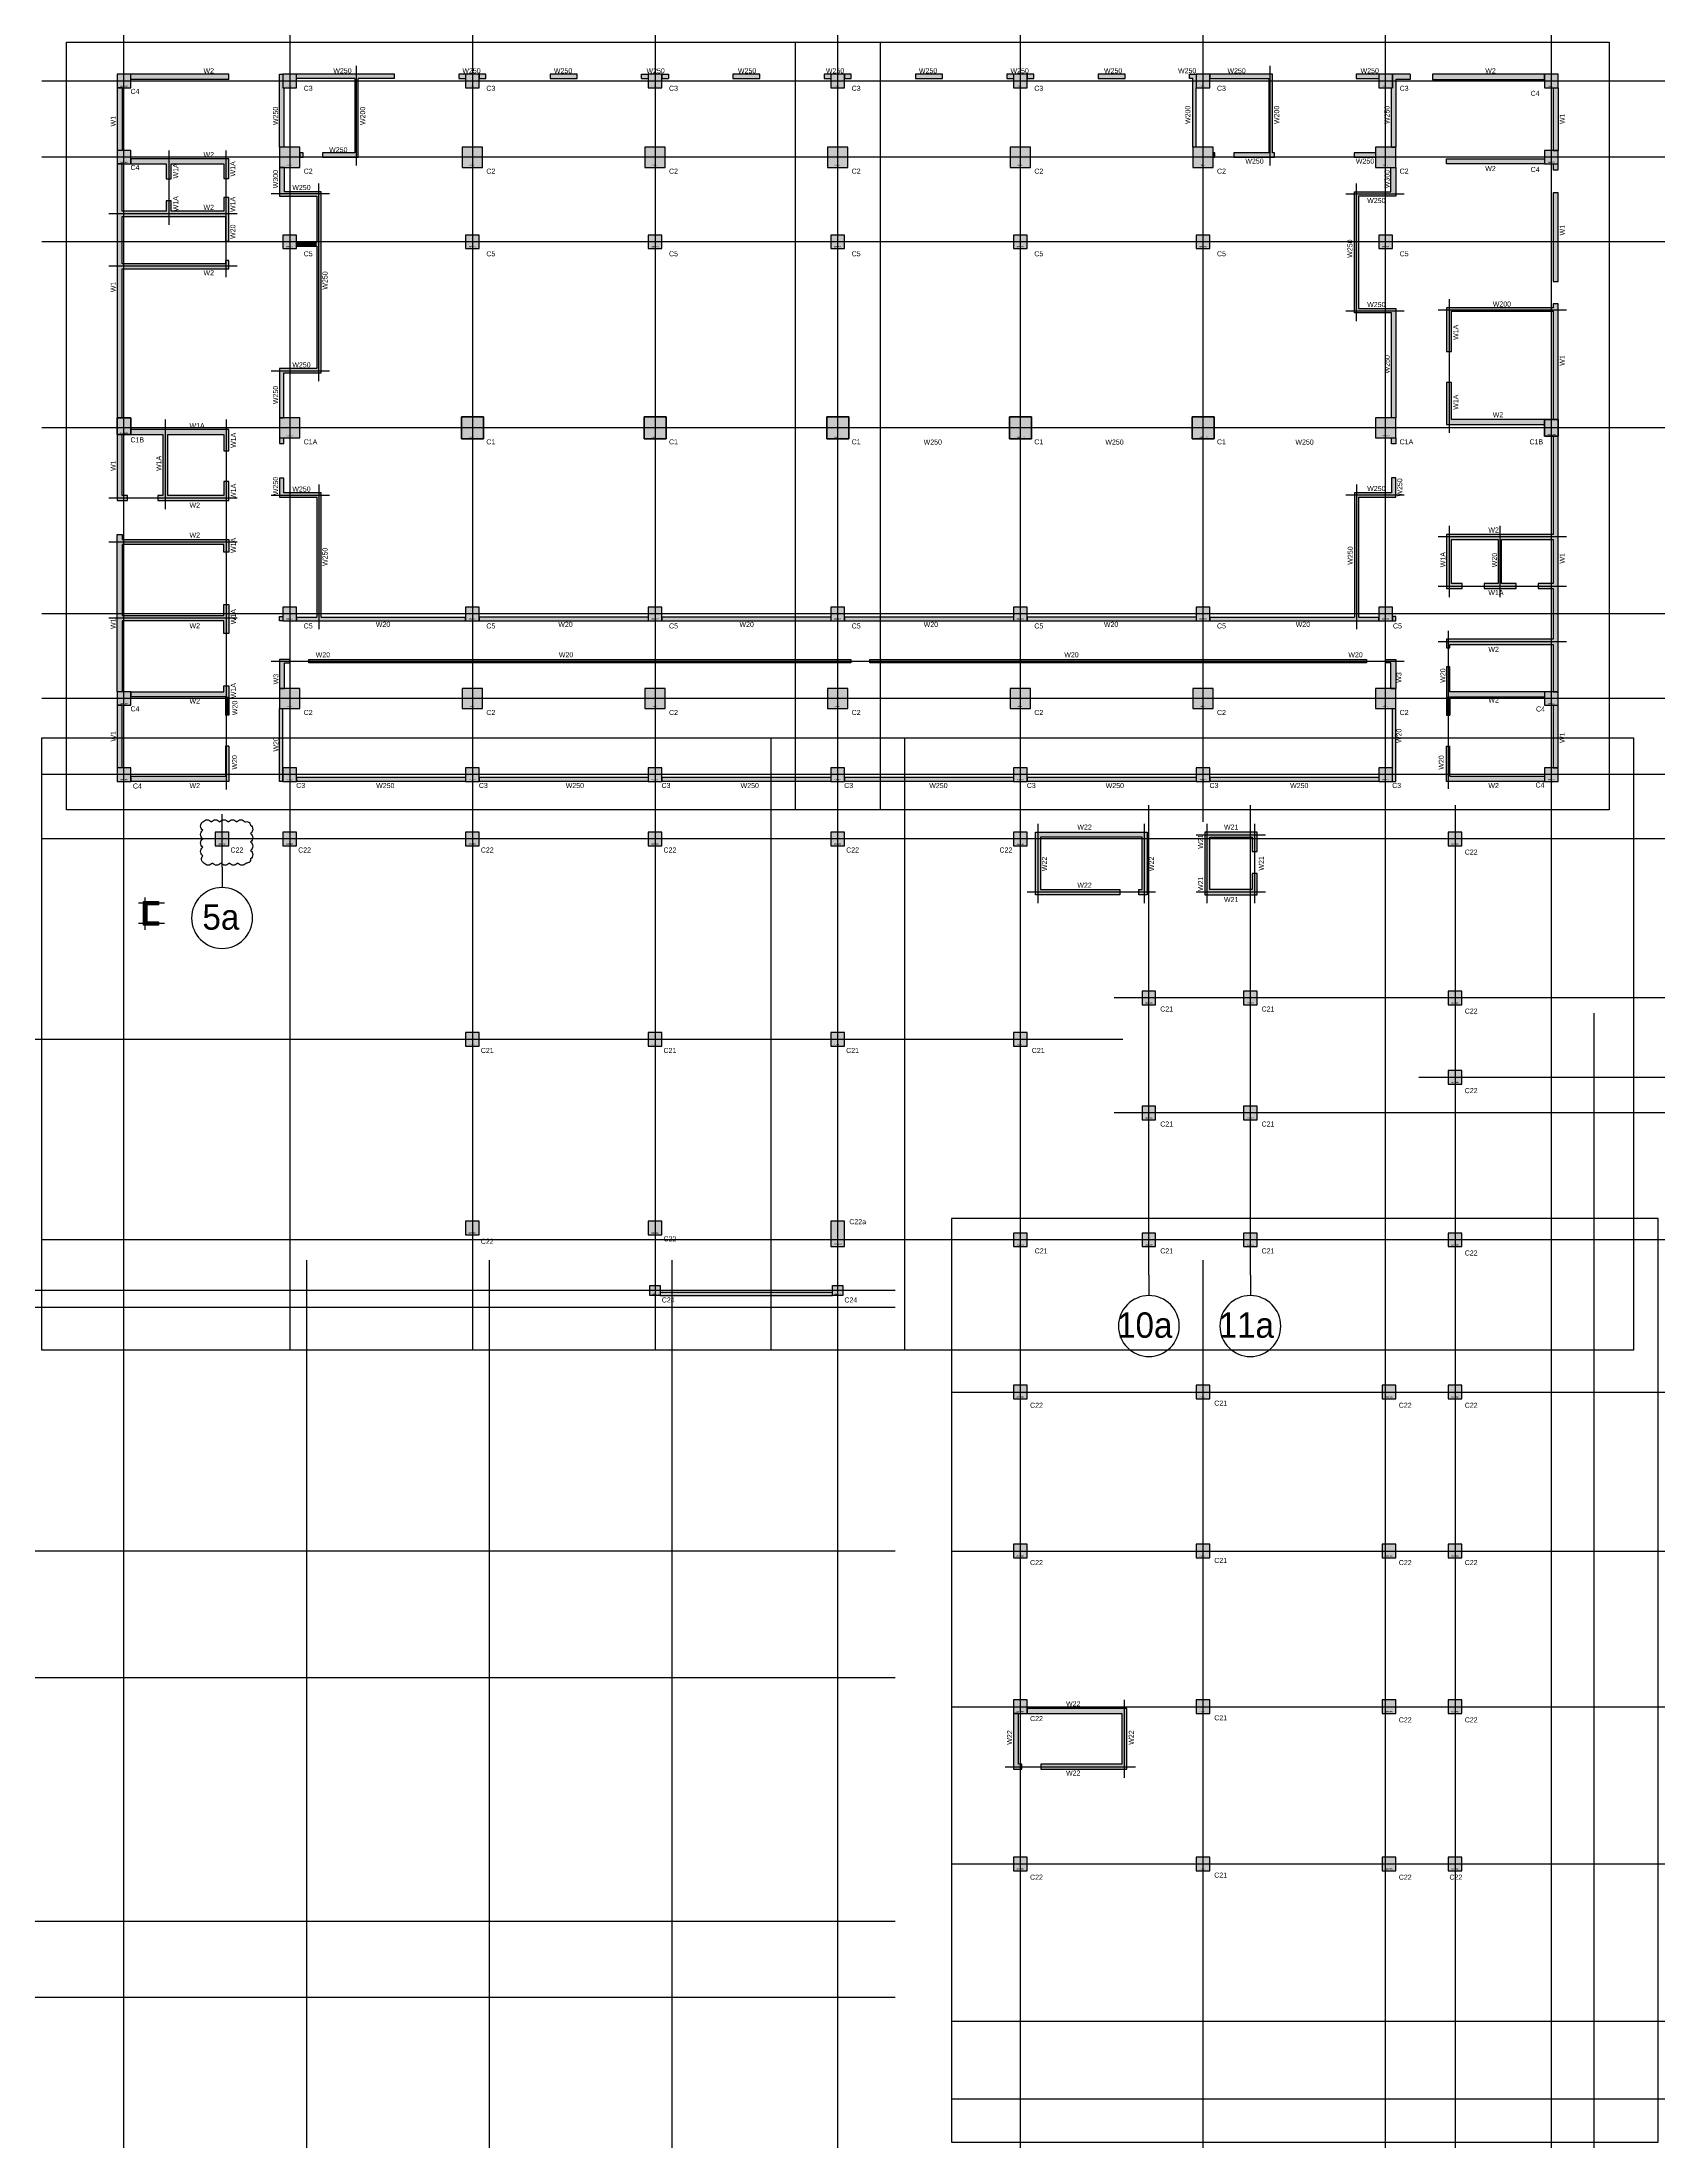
# Model space of a CAD drawing. Header units: millimetres. Extents: x 0 to 252300, y 0 to 178200.
# Drawn here: x 87707 to 183257, y 26770 to 150915 of the extents above; entities that cross this region are included whole.
import ezdxf

# ---------------------------------------------------------------- set-up
doc = ezdxf.new("R2010")
doc.units = ezdxf.units.MM
doc.header["$LTSCALE"] = 300
doc.linetypes.add('DOT', pattern=[1, 0, -1])
for name, color, linetype, plot in [('A-BMXK-SIZE', 155, 'Continuous', False), ('NOPLOT', 191, 'Continuous', False), ('기둥부호', 171, 'Continuous', False)]:
    doc.layers.add(name, color=color, linetype=linetype, plot=plot)
for name, color, linetype in [('A-CEN', 1, 'Continuous'), ('A-CEN_axis', 12, 'Continuous'), ('A-COLUMN', 2, 'Continuous'), ('A-CON', 2, 'Continuous'), ('A-DIM', 7, 'Continuous'), ('A-SYM-BUB', 3, 'Continuous'), ('구조SOLID', 253, 'Continuous')]:
    doc.layers.add(name, color=color, linetype=linetype)
doc.styles.add('Gdim', font='Dotum.ttf')
doc.dimstyles.new('Gdim300', dxfattribs={"dimscale": 300, "dimtxt": 3, "dimasz": 6, "dimexe": 1.5, "dimexo": 2, "dimgap": 1, "dimtad": 1, "dimdec": 0, "dimzin": 0, "dimdsep": 46, "dimlunit": 6, "dimtxsty": 'Gdim', "dimblk": 'DOTSMALL', "dimblk1": 'DOTSMALL', "dimblk2": 'DOTSMALL', "dimcen": 1.5, "dimdle": 1.5, "dimclrd": 1, "dimclre": 1, "dimclrt": 256, "dimazin": 0, "dimtfac": 1, "dimtdec": 0, "dimtix": 1, "dimtmove": 2, "dimatfit": 3, "dimldrblk": 'DOTSMALL', "dimfxl": 1, "dimtolj": 1, "dimtzin": 0, "dimlwd": -1, "dimlwe": -1, "dimarcsym": 0})

# ---------------------------------------------------------------- blocks, each defined once
blk = doc.blocks.new('C2')
at = {"layer": 'A-COLUMN'}
blk.add_lwpolyline([(-600, -600), (600, -600), (600, 600), (-600, 600)], close=True, dxfattribs=at)
at = {"layer": 'NOPLOT', "style": 'Gdim'}
blk.add_text('1200x1200', height=75, dxfattribs=at).set_placement((-269, -509))
blk = doc.blocks.new('C800X800')
at = {"layer": 'A-COLUMN'}
blk.add_lwpolyline([(-400, -400), (400, -400), (400, 400), (-400, 400)], close=True, dxfattribs=at)
at = {"layer": 'NOPLOT', "style": 'Gdim'}
blk.add_text('800X800', height=75, dxfattribs=at).set_placement((-216, -359))
blk = doc.blocks.new('C1')
at = {"layer": 'A-BMXK-SIZE'}
blk.add_lwpolyline([(650, -650), (-650, -650), (-650, 650), (650, 650)], close=True, dxfattribs=at)
at = {"layer": 'A-COLUMN'}
blk.add_lwpolyline([(-650, -650), (650, -650), (650, 650), (-650, 650)], close=True, dxfattribs=at)
at = {"layer": 'Defpoints', "linetype": 'DOT', "ltscale": 500}
for p, q in [((-650, 0), (650, 0)), ((0, 650), (0, -650))]:
    blk.add_line(p, q, dxfattribs=at)
at = {"layer": 'NOPLOT', "style": 'Gdim'}
blk.add_text('1300X1300', height=75, dxfattribs=at).set_placement((-270, -590))
blk = doc.blocks.new('C1A')
at = {"layer": 'A-COLUMN'}
blk.add_lwpolyline([(-600, -600), (600, -600), (600, 600), (-600, 600)], close=True, dxfattribs=at)
at = {"layer": 'NOPLOT', "style": 'Gdim'}
blk.add_text('1200x1200', height=75, dxfattribs=at).set_placement((-268, -506))
blk = doc.blocks.new('C1B')
at = {"layer": 'A-BMXK-SIZE'}
blk.add_lwpolyline([(400, -500), (-400, -500), (-400, 500), (400, 500)], close=True, dxfattribs=at)
at = {"layer": 'A-COLUMN'}
blk.add_lwpolyline([(-400, -500), (400, -500), (400, 500), (-400, 500)], close=True, dxfattribs=at)
at = {"layer": 'Defpoints', "linetype": 'DOT', "ltscale": 500}
for p, q in [((-400, 0), (400, 0)), ((0, 500), (0, -500))]:
    blk.add_line(p, q, dxfattribs=at)
at = {"layer": 'NOPLOT', "style": 'Gdim'}
blk.add_text('800X1000', height=75, dxfattribs=at).set_placement((-220, -437))
blk = doc.blocks.new('C3')
at = {"layer": 'A-COLUMN'}
blk.add_lwpolyline([(-400, -400), (400, -400), (400, 400), (-400, 400)], close=True, dxfattribs=at)
at = {"layer": 'NOPLOT', "style": 'Gdim'}
blk.add_text('800X800', height=75, dxfattribs=at).set_placement((-210, -340))
blk = doc.blocks.new('C4')
at = {"layer": 'A-COLUMN'}
blk.add_lwpolyline([(-400, -400), (400, -400), (400, 400), (-400, 400)], close=True, dxfattribs=at)
at = {"layer": 'NOPLOT', "style": 'Gdim'}
blk.add_text('800X800', height=75, dxfattribs=at).set_placement((-215, -340))
blk = doc.blocks.new('C5')
at = {"layer": 'A-COLUMN'}
blk.add_lwpolyline([(-400, -400), (400, -400), (400, 400), (-400, 400)], close=True, dxfattribs=at)
at = {"layer": 'NOPLOT', "style": 'Gdim'}
blk.add_text('800X800', height=75, dxfattribs=at).set_placement((-216, -332))
blk = doc.blocks.new('C21')
at = {"layer": 'A-COLUMN'}
blk.add_lwpolyline([(-400, -400), (400, -400), (400, 400), (-400, 400)], close=True, dxfattribs=at)
at = {"layer": 'NOPLOT', "style": 'Gdim'}
blk.add_text('800X800', height=75, dxfattribs=at).set_placement((-209, -342))
blk = doc.blocks.new('C22')
at = {"layer": 'A-COLUMN'}
blk.add_lwpolyline([(-400, -400), (400, -400), (400, 400), (-400, 400)], close=True, dxfattribs=at)
at = {"layer": 'NOPLOT', "style": 'Gdim'}
blk.add_text('800X800', height=75, dxfattribs=at).set_placement((-219, -337))
blk = doc.blocks.new('C22A')
at = {"layer": 'A-COLUMN'}
blk.add_lwpolyline([(-400, -750), (400, -750), (400, 750), (-400, 750)], close=True, dxfattribs=at)
at = {"layer": 'NOPLOT', "style": 'Gdim'}
blk.add_text('800X1500', height=75, dxfattribs=at).set_placement((-227, -656))
blk = doc.blocks.new('C24')
at = {"layer": 'A-COLUMN'}
blk.add_lwpolyline([(-300, 300), (300, 300), (300, -300), (-300, -300)], close=True, dxfattribs=at)
at = {"layer": 'NOPLOT', "style": 'Gdim'}
blk.add_text('600X600', height=75, dxfattribs=at).set_placement((-214, -251))
blk = doc.blocks.new('A$Cd589e0f6')
at = {"layer": 'NOPLOT'}
for points in [[(9900, -5700), (218700, -5700), (218700, -172500), (9900, -172500)], [(13500, -9300), (215100, -9300), (215100, -168900), (13500, -168900)], [(14700, -10500), (213900, -10500), (213900, -167700), (14700, -167700)], [(16500, -12300), (212100, -12300), (212100, -165900), (16500, -165900)], [(18900, -14700), (209700, -14700), (209700, -163500), (18900, -163500)], [(28900, -24700), (199700, -24700), (199700, -153500), (28900, -153500)]]:
    blk.add_lwpolyline(points, close=True, dxfattribs=at)
blk = doc.blocks.new('_DotSmall')
at = {"color": 0, "linetype": 'ByBlock', "const_width": 0.5}
blk.add_lwpolyline([(-0.0625, 0, 1), (0.0625, 0, 1)], format="xyb", close=True, dxfattribs=at)
blk = doc.blocks.new('*D51')
at = {"layer": 'A-DIM', "color": 1, "transparency": 16777216}
for p, q in [((106000, -124505), (106000, -134355)), ((116800, -124505), (116800, -134355)), ((117250, -133905), (105550, -133905))]:
    blk.add_line(p, q, dxfattribs=at)
at = {"layer": 'Defpoints', "color": 0, "transparency": 16777216}
for p in [(106000, -123905), (116800, -123905), (106000, -133905)]:
    blk.add_point(p, dxfattribs=at)
at = {"layer": 'A-DIM', "color": 1, "transparency": 16777216, "xscale": 1800, "yscale": 1800, "zscale": 1800, "rotation": 180}
blk.add_blockref('_DotSmall', (106000, -133905), dxfattribs=at)
at = {"layer": 'A-DIM', "color": 1, "transparency": 16777216, "xscale": 1800, "yscale": 1800, "zscale": 1800}
blk.add_blockref('_DotSmall', (116800, -133905), dxfattribs=at)
at = {"layer": 'A-DIM', "color": 3, "transparency": 16777216, "insert": (111400, -133068), "char_height": 900, "attachment_point": 5, "style": 'Gdim'}
blk.add_mtext('\\A1;10,800', dxfattribs=at)
blk = doc.blocks.new('*D52')
at = {"layer": 'A-DIM', "color": 1, "transparency": 16777216}
for p, q in [((149946, -77500), (159796, -77500)), ((159346, -87350), (159346, -77050)), ((149946, -86900), (159796, -86900))]:
    blk.add_line(p, q, dxfattribs=at)
at = {"layer": 'Defpoints', "color": 0, "transparency": 16777216}
for p in [(149346, -77500), (159346, -77500), (149346, -86900)]:
    blk.add_point(p, dxfattribs=at)
at = {"layer": 'A-DIM', "color": 1, "transparency": 16777216, "xscale": 1800, "yscale": 1800, "zscale": 1800}
for p, rotation in [((159346, -77500), 90), ((159346, -86900), 270)]:
    blk.add_blockref('_DotSmall', p, dxfattribs=dict(at, rotation=rotation))
at = {"layer": 'A-DIM', "color": 3, "transparency": 16777216, "insert": (158509, -82200), "char_height": 900, "attachment_point": 5, "rotation": 90, "style": 'Gdim'}
blk.add_mtext('\\A1;9,400', dxfattribs=at)
blk = doc.blocks.new('*D53')
at = {"layer": 'A-DIM', "color": 1, "transparency": 16777216}
for p, q in [((159346, -68950), (159346, -60550)), ((149946, -61000), (159796, -61000)), ((149946, -68500), (159796, -68500))]:
    blk.add_line(p, q, dxfattribs=at)
at = {"layer": 'Defpoints', "color": 0, "transparency": 16777216}
for p in [(149346, -61000), (159346, -61000), (149346, -68500)]:
    blk.add_point(p, dxfattribs=at)
at = {"layer": 'A-DIM', "color": 1, "transparency": 16777216, "xscale": 1800, "yscale": 1800, "zscale": 1800}
for p, rotation in [((159346, -61000), 90), ((159346, -68500), 270)]:
    blk.add_blockref('_DotSmall', p, dxfattribs=dict(at, rotation=rotation))
at = {"layer": 'A-DIM', "color": 3, "transparency": 16777216, "insert": (158509, -64750), "char_height": 900, "attachment_point": 5, "rotation": 90, "style": 'Gdim'}
blk.add_mtext('\\A1;7,500', dxfattribs=at)
blk = doc.blocks.new('*D54')
at = {"layer": 'A-DIM', "color": 1, "transparency": 16777216}
for p, q in [((159346, -54650), (159346, -44350)), ((149946, -44800), (159796, -44800)), ((149946, -54200), (159796, -54200))]:
    blk.add_line(p, q, dxfattribs=at)
at = {"layer": 'Defpoints', "color": 0, "transparency": 16777216}
for p in [(149346, -44800), (159346, -44800), (149346, -54200)]:
    blk.add_point(p, dxfattribs=at)
at = {"layer": 'A-DIM', "color": 1, "transparency": 16777216, "xscale": 1800, "yscale": 1800, "zscale": 1800}
for p, rotation in [((159346, -44800), 90), ((159346, -54200), 270)]:
    blk.add_blockref('_DotSmall', p, dxfattribs=dict(at, rotation=rotation))
at = {"layer": 'A-DIM', "color": 3, "transparency": 16777216, "insert": (158509, -49500), "char_height": 900, "attachment_point": 5, "rotation": 90, "style": 'Gdim'}
blk.add_mtext('\\A1;9,400', dxfattribs=at)
blk = doc.blocks.new('*D55')
at = {"layer": 'A-DIM', "color": 1, "transparency": 16777216}
for p, q in [((159346, -41000), (159346, -39200)), ((149946, -41000), (159796, -41000)), ((159346, -41000), (159346, -44800)), ((149946, -44800), (159796, -44800)), ((159346, -44800), (159346, -46600))]:
    blk.add_line(p, q, dxfattribs=at)
at = {"layer": 'Defpoints', "color": 0, "transparency": 16777216}
for p in [(149346, -41000), (149346, -44800), (159346, -44800)]:
    blk.add_point(p, dxfattribs=at)
at = {"layer": 'A-DIM', "color": 1, "transparency": 16777216, "xscale": 1800, "yscale": 1800, "zscale": 1800}
for p, rotation in [((159346, -41000), 270), ((159346, -44800), 90)]:
    blk.add_blockref('_DotSmall', p, dxfattribs=dict(at, rotation=rotation))
at = {"layer": 'A-DIM', "color": 3, "transparency": 16777216, "insert": (158509, -42900), "char_height": 900, "attachment_point": 5, "rotation": 90, "style": 'Gdim'}
blk.add_mtext('\\A1;3,800', dxfattribs=at)
blk = doc.blocks.new('*D56')
at = {"layer": 'A-DIM', "color": 1, "transparency": 16777216}
for p, q in [((159346, -68050), (159346, -77950)), ((149946, -68500), (159796, -68500)), ((149946, -77500), (159796, -77500))]:
    blk.add_line(p, q, dxfattribs=at)
at = {"layer": 'Defpoints', "color": 0, "transparency": 16777216}
for p in [(149346, -68500), (149346, -77500), (159346, -77500)]:
    blk.add_point(p, dxfattribs=at)
at = {"layer": 'A-DIM', "color": 1, "transparency": 16777216, "xscale": 1800, "yscale": 1800, "zscale": 1800}
for p, rotation in [((159346, -68500), 90), ((159346, -77500), 270)]:
    blk.add_blockref('_DotSmall', p, dxfattribs=dict(at, rotation=rotation))
at = {"layer": 'A-DIM', "color": 3, "transparency": 16777216, "insert": (158509, -73000), "char_height": 900, "attachment_point": 5, "rotation": 90, "style": 'Gdim'}
blk.add_mtext('\\A1;9,000', dxfattribs=at)
blk = doc.blocks.new('*D57')
at = {"layer": 'A-DIM', "color": 1, "transparency": 16777216}
for p, q in [((53000, -124505), (53000, -134355)), ((63800, -124505), (63800, -134355)), ((64250, -133905), (52550, -133905))]:
    blk.add_line(p, q, dxfattribs=at)
at = {"layer": 'Defpoints', "color": 0, "transparency": 16777216}
for p in [(53000, -123905), (63800, -123905), (53000, -133905)]:
    blk.add_point(p, dxfattribs=at)
at = {"layer": 'A-DIM', "color": 1, "transparency": 16777216, "xscale": 1800, "yscale": 1800, "zscale": 1800, "rotation": 180}
blk.add_blockref('_DotSmall', (53000, -133905), dxfattribs=at)
at = {"layer": 'A-DIM', "color": 1, "transparency": 16777216, "xscale": 1800, "yscale": 1800, "zscale": 1800}
blk.add_blockref('_DotSmall', (63800, -133905), dxfattribs=at)
at = {"layer": 'A-DIM', "color": 3, "transparency": 16777216, "insert": (58400, -133068), "char_height": 900, "attachment_point": 5, "style": 'Gdim'}
blk.add_mtext('\\A1;10,800', dxfattribs=at)
blk = doc.blocks.new('*D58')
at = {"layer": 'A-DIM', "color": 1, "transparency": 16777216}
for p, q in [((63800, -124505), (63800, -134355)), ((74600, -124505), (74600, -134355)), ((75050, -133905), (63350, -133905))]:
    blk.add_line(p, q, dxfattribs=at)
at = {"layer": 'Defpoints', "color": 0, "transparency": 16777216}
for p in [(63800, -123905), (74600, -123905), (63800, -133905)]:
    blk.add_point(p, dxfattribs=at)
at = {"layer": 'A-DIM', "color": 1, "transparency": 16777216, "xscale": 1800, "yscale": 1800, "zscale": 1800, "rotation": 180}
blk.add_blockref('_DotSmall', (63800, -133905), dxfattribs=at)
at = {"layer": 'A-DIM', "color": 1, "transparency": 16777216, "xscale": 1800, "yscale": 1800, "zscale": 1800}
blk.add_blockref('_DotSmall', (74600, -133905), dxfattribs=at)
at = {"layer": 'A-DIM', "color": 3, "transparency": 16777216, "insert": (69200, -133068), "char_height": 900, "attachment_point": 5, "style": 'Gdim'}
blk.add_mtext('\\A1;10,800', dxfattribs=at)
blk = doc.blocks.new('*D59')
at = {"layer": 'A-DIM', "color": 1, "transparency": 16777216}
for p, q in [((74600, -124505), (74600, -134355)), ((84400, -124505), (84400, -134355)), ((84850, -133905), (74150, -133905))]:
    blk.add_line(p, q, dxfattribs=at)
at = {"layer": 'Defpoints', "color": 0, "transparency": 16777216}
for p in [(74600, -123905), (84400, -123905), (74600, -133905)]:
    blk.add_point(p, dxfattribs=at)
at = {"layer": 'A-DIM', "color": 1, "transparency": 16777216, "xscale": 1800, "yscale": 1800, "zscale": 1800, "rotation": 180}
blk.add_blockref('_DotSmall', (74600, -133905), dxfattribs=at)
at = {"layer": 'A-DIM', "color": 1, "transparency": 16777216, "xscale": 1800, "yscale": 1800, "zscale": 1800}
blk.add_blockref('_DotSmall', (84400, -133905), dxfattribs=at)
at = {"layer": 'A-DIM', "color": 3, "transparency": 16777216, "insert": (79500, -133068), "char_height": 900, "attachment_point": 5, "style": 'Gdim'}
blk.add_mtext('\\A1;9,800', dxfattribs=at)
blk = doc.blocks.new('*D60')
at = {"layer": 'A-DIM', "color": 1, "transparency": 16777216}
for p, q in [((42200, -124505), (42200, -134355)), ((53000, -124505), (53000, -134355)), ((53450, -133905), (41750, -133905))]:
    blk.add_line(p, q, dxfattribs=at)
at = {"layer": 'Defpoints', "color": 0, "transparency": 16777216}
for p in [(42200, -123905), (53000, -123905), (42200, -133905)]:
    blk.add_point(p, dxfattribs=at)
at = {"layer": 'A-DIM', "color": 1, "transparency": 16777216, "xscale": 1800, "yscale": 1800, "zscale": 1800, "rotation": 180}
blk.add_blockref('_DotSmall', (42200, -133905), dxfattribs=at)
at = {"layer": 'A-DIM', "color": 1, "transparency": 16777216, "xscale": 1800, "yscale": 1800, "zscale": 1800}
blk.add_blockref('_DotSmall', (53000, -133905), dxfattribs=at)
at = {"layer": 'A-DIM', "color": 3, "transparency": 16777216, "insert": (47600, -133068), "char_height": 900, "attachment_point": 5, "style": 'Gdim'}
blk.add_mtext('\\A1;10,800', dxfattribs=at)
blk = doc.blocks.new('*D61')
at = {"layer": 'A-DIM', "color": 1, "transparency": 16777216}
for p, q in [((9800, -124505), (9800, -134355)), ((20600, -124505), (20600, -134355)), ((21050, -133905), (9350, -133905))]:
    blk.add_line(p, q, dxfattribs=at)
at = {"layer": 'Defpoints', "color": 0, "transparency": 16777216}
for p in [(9800, -123905), (20600, -123905), (9800, -133905)]:
    blk.add_point(p, dxfattribs=at)
at = {"layer": 'A-DIM', "color": 1, "transparency": 16777216, "xscale": 1800, "yscale": 1800, "zscale": 1800, "rotation": 180}
blk.add_blockref('_DotSmall', (9800, -133905), dxfattribs=at)
at = {"layer": 'A-DIM', "color": 1, "transparency": 16777216, "xscale": 1800, "yscale": 1800, "zscale": 1800}
blk.add_blockref('_DotSmall', (20600, -133905), dxfattribs=at)
at = {"layer": 'A-DIM', "color": 3, "transparency": 16777216, "insert": (15200, -133068), "char_height": 900, "attachment_point": 5, "style": 'Gdim'}
blk.add_mtext('\\A1;10,800', dxfattribs=at)
blk = doc.blocks.new('*D62')
at = {"layer": 'A-DIM', "color": 1, "transparency": 16777216}
for p, q in [((0, -124505), (0, -134355)), ((9800, -124505), (9800, -134355)), ((-450, -133905), (10250, -133905))]:
    blk.add_line(p, q, dxfattribs=at)
at = {"layer": 'Defpoints', "color": 0, "transparency": 16777216}
for p in [(0, -123905), (9800, -123905), (9800, -133905)]:
    blk.add_point(p, dxfattribs=at)
at = {"layer": 'A-DIM', "color": 1, "transparency": 16777216, "xscale": 1800, "yscale": 1800, "zscale": 1800, "rotation": 180}
blk.add_blockref('_DotSmall', (0, -133905), dxfattribs=at)
at = {"layer": 'A-DIM', "color": 1, "transparency": 16777216, "xscale": 1800, "yscale": 1800, "zscale": 1800}
blk.add_blockref('_DotSmall', (9800, -133905), dxfattribs=at)
at = {"layer": 'A-DIM', "color": 3, "transparency": 16777216, "insert": (4900, -133068), "char_height": 900, "attachment_point": 5, "style": 'Gdim'}
blk.add_mtext('\\A1;9,800', dxfattribs=at)
blk = doc.blocks.new('*D63')
at = {"layer": 'A-DIM', "color": 1, "transparency": 16777216}
for p, q in [((0, -124505), (0, -136755)), ((84400, -124505), (84400, -136755)), ((-450, -136305), (84850, -136305))]:
    blk.add_line(p, q, dxfattribs=at)
at = {"layer": 'Defpoints', "color": 0, "transparency": 16777216}
for p in [(0, -123905), (84400, -123905), (84400, -136305)]:
    blk.add_point(p, dxfattribs=at)
at = {"layer": 'A-DIM', "color": 1, "transparency": 16777216, "xscale": 1800, "yscale": 1800, "zscale": 1800, "rotation": 180}
blk.add_blockref('_DotSmall', (0, -136305), dxfattribs=at)
at = {"layer": 'A-DIM', "color": 1, "transparency": 16777216, "xscale": 1800, "yscale": 1800, "zscale": 1800}
blk.add_blockref('_DotSmall', (84400, -136305), dxfattribs=at)
at = {"layer": 'A-DIM', "color": 3, "transparency": 16777216, "insert": (42200, -135468), "char_height": 900, "attachment_point": 5, "style": 'Gdim'}
blk.add_mtext('\\A1;84,400', dxfattribs=at)
blk = doc.blocks.new('*D64')
at = {"layer": 'A-DIM', "color": 1, "transparency": 16777216}
for p, q in [((20600, -124505), (20600, -134355)), ((31400, -124505), (31400, -134355)), ((31850, -133905), (20150, -133905))]:
    blk.add_line(p, q, dxfattribs=at)
at = {"layer": 'Defpoints', "color": 0, "transparency": 16777216}
for p in [(20600, -123905), (31400, -123905), (20600, -133905)]:
    blk.add_point(p, dxfattribs=at)
at = {"layer": 'A-DIM', "color": 1, "transparency": 16777216, "xscale": 1800, "yscale": 1800, "zscale": 1800, "rotation": 180}
blk.add_blockref('_DotSmall', (20600, -133905), dxfattribs=at)
at = {"layer": 'A-DIM', "color": 1, "transparency": 16777216, "xscale": 1800, "yscale": 1800, "zscale": 1800}
blk.add_blockref('_DotSmall', (31400, -133905), dxfattribs=at)
at = {"layer": 'A-DIM', "color": 3, "transparency": 16777216, "insert": (26000, -133068), "char_height": 900, "attachment_point": 5, "style": 'Gdim'}
blk.add_mtext('\\A1;10,800', dxfattribs=at)
blk = doc.blocks.new('*D65')
at = {"layer": 'A-DIM', "color": 1, "transparency": 16777216}
for p, q in [((31400, -124505), (31400, -134355)), ((42200, -124505), (42200, -134355)), ((42650, -133905), (30950, -133905))]:
    blk.add_line(p, q, dxfattribs=at)
at = {"layer": 'Defpoints', "color": 0, "transparency": 16777216}
for p in [(31400, -123905), (42200, -123905), (31400, -133905)]:
    blk.add_point(p, dxfattribs=at)
at = {"layer": 'A-DIM', "color": 1, "transparency": 16777216, "xscale": 1800, "yscale": 1800, "zscale": 1800, "rotation": 180}
blk.add_blockref('_DotSmall', (31400, -133905), dxfattribs=at)
at = {"layer": 'A-DIM', "color": 1, "transparency": 16777216, "xscale": 1800, "yscale": 1800, "zscale": 1800}
blk.add_blockref('_DotSmall', (42200, -133905), dxfattribs=at)
at = {"layer": 'A-DIM', "color": 3, "transparency": 16777216, "insert": (36800, -133068), "char_height": 900, "attachment_point": 5, "style": 'Gdim'}
blk.add_mtext('\\A1;10,800', dxfattribs=at)
blk = doc.blocks.new('*D66')
at = {"layer": 'A-DIM', "color": 1, "transparency": 16777216}
for p, q in [((95200, -124505), (95200, -134355)), ((106000, -124505), (106000, -134355)), ((94750, -133905), (106450, -133905))]:
    blk.add_line(p, q, dxfattribs=at)
at = {"layer": 'Defpoints', "color": 0, "transparency": 16777216}
for p in [(95200, -123905), (106000, -123905), (106000, -133905)]:
    blk.add_point(p, dxfattribs=at)
at = {"layer": 'A-DIM', "color": 1, "transparency": 16777216, "xscale": 1800, "yscale": 1800, "zscale": 1800, "rotation": 180}
blk.add_blockref('_DotSmall', (95200, -133905), dxfattribs=at)
at = {"layer": 'A-DIM', "color": 1, "transparency": 16777216, "xscale": 1800, "yscale": 1800, "zscale": 1800}
blk.add_blockref('_DotSmall', (106000, -133905), dxfattribs=at)
at = {"layer": 'A-DIM', "color": 3, "transparency": 16777216, "insert": (100600, -133068), "char_height": 900, "attachment_point": 5, "style": 'Gdim'}
blk.add_mtext('\\A1;10,800', dxfattribs=at)
blk = doc.blocks.new('*D67')
at = {"layer": 'A-DIM', "color": 1, "transparency": 16777216}
for p, q in [((95200, -124505), (95200, -136755)), ((129100, -124505), (129100, -136755)), ((94750, -136305), (129550, -136305))]:
    blk.add_line(p, q, dxfattribs=at)
at = {"layer": 'Defpoints', "color": 0, "transparency": 16777216}
for p in [(95200, -123905), (129100, -123905), (129100, -136305)]:
    blk.add_point(p, dxfattribs=at)
at = {"layer": 'A-DIM', "color": 1, "transparency": 16777216, "xscale": 1800, "yscale": 1800, "zscale": 1800, "rotation": 180}
blk.add_blockref('_DotSmall', (95200, -136305), dxfattribs=at)
at = {"layer": 'A-DIM', "color": 1, "transparency": 16777216, "xscale": 1800, "yscale": 1800, "zscale": 1800}
blk.add_blockref('_DotSmall', (129100, -136305), dxfattribs=at)
at = {"layer": 'A-DIM', "color": 3, "transparency": 16777216, "insert": (112150, -135468), "char_height": 900, "attachment_point": 5, "style": 'Gdim'}
blk.add_mtext('\\A1;33,900', dxfattribs=at)
blk = doc.blocks.new('*D68')
at = {"layer": 'A-DIM', "color": 1, "transparency": 16777216}
for p, q in [((84400, -124505), (84400, -136755)), ((95200, -124505), (95200, -136755)), ((95650, -136305), (83950, -136305))]:
    blk.add_line(p, q, dxfattribs=at)
at = {"layer": 'Defpoints', "color": 0, "transparency": 16777216}
for p in [(84400, -123905), (95200, -123905), (84400, -136305)]:
    blk.add_point(p, dxfattribs=at)
at = {"layer": 'A-DIM', "color": 1, "transparency": 16777216, "xscale": 1800, "yscale": 1800, "zscale": 1800, "rotation": 180}
blk.add_blockref('_DotSmall', (84400, -136305), dxfattribs=at)
at = {"layer": 'A-DIM', "color": 1, "transparency": 16777216, "xscale": 1800, "yscale": 1800, "zscale": 1800}
blk.add_blockref('_DotSmall', (95200, -136305), dxfattribs=at)
at = {"layer": 'A-DIM', "color": 3, "transparency": 16777216, "insert": (89800, -135468), "char_height": 900, "attachment_point": 5, "style": 'Gdim'}
blk.add_mtext('\\A1;10,800', dxfattribs=at)
blk = doc.blocks.new('*D69')
at = {"layer": 'A-DIM', "color": 1, "transparency": 16777216}
for p, q in [((116800, -124505), (116800, -134355)), ((120900, -124505), (120900, -134355)), ((116350, -133905), (121350, -133905))]:
    blk.add_line(p, q, dxfattribs=at)
at = {"layer": 'Defpoints', "color": 0, "transparency": 16777216}
for p in [(116800, -123905), (120900, -123905), (120900, -133905)]:
    blk.add_point(p, dxfattribs=at)
at = {"layer": 'A-DIM', "color": 1, "transparency": 16777216, "xscale": 1800, "yscale": 1800, "zscale": 1800, "rotation": 180}
blk.add_blockref('_DotSmall', (116800, -133905), dxfattribs=at)
at = {"layer": 'A-DIM', "color": 1, "transparency": 16777216, "xscale": 1800, "yscale": 1800, "zscale": 1800}
blk.add_blockref('_DotSmall', (120900, -133905), dxfattribs=at)
at = {"layer": 'A-DIM', "color": 3, "transparency": 16777216, "insert": (118850, -133068), "char_height": 900, "attachment_point": 5, "style": 'Gdim'}
blk.add_mtext('\\A1;4,100', dxfattribs=at)
blk = doc.blocks.new('*D70')
at = {"layer": 'A-DIM', "color": 1, "transparency": 16777216}
for p, q in [((120900, -124505), (120900, -134355)), ((126600, -124505), (126600, -134355)), ((120450, -133905), (127050, -133905))]:
    blk.add_line(p, q, dxfattribs=at)
at = {"layer": 'Defpoints', "color": 0, "transparency": 16777216}
for p in [(120900, -123905), (126600, -123905), (126600, -133905)]:
    blk.add_point(p, dxfattribs=at)
at = {"layer": 'A-DIM', "color": 1, "transparency": 16777216, "xscale": 1800, "yscale": 1800, "zscale": 1800, "rotation": 180}
blk.add_blockref('_DotSmall', (120900, -133905), dxfattribs=at)
at = {"layer": 'A-DIM', "color": 1, "transparency": 16777216, "xscale": 1800, "yscale": 1800, "zscale": 1800}
blk.add_blockref('_DotSmall', (126600, -133905), dxfattribs=at)
at = {"layer": 'A-DIM', "color": 3, "transparency": 16777216, "insert": (123750, -133068), "char_height": 900, "attachment_point": 5, "style": 'Gdim'}
blk.add_mtext('\\A1;5,700', dxfattribs=at)
blk = doc.blocks.new('*D71')
at = {"layer": 'A-DIM', "color": 1, "transparency": 16777216}
for p, q in [((126600, -124505), (126600, -134355)), ((129100, -124505), (129100, -134355)), ((126600, -133905), (124800, -133905)), ((129100, -133905), (126600, -133905)), ((129100, -133905), (130900, -133905))]:
    blk.add_line(p, q, dxfattribs=at)
at = {"layer": 'Defpoints', "color": 0, "transparency": 16777216}
for p in [(126600, -123905), (129100, -123905), (126600, -133905)]:
    blk.add_point(p, dxfattribs=at)
at = {"layer": 'A-DIM', "color": 1, "transparency": 16777216, "xscale": 1800, "yscale": 1800, "zscale": 1800}
blk.add_blockref('_DotSmall', (126600, -133905), dxfattribs=at)
at = {"layer": 'A-DIM', "color": 1, "transparency": 16777216, "xscale": 1800, "yscale": 1800, "zscale": 1800, "rotation": 180}
blk.add_blockref('_DotSmall', (129100, -133905), dxfattribs=at)
at = {"layer": 'A-DIM', "color": 3, "transparency": 16777216, "insert": (127850, -133068), "char_height": 900, "attachment_point": 5, "style": 'Gdim'}
blk.add_mtext('\\A1;2,500', dxfattribs=at)
blk = doc.blocks.new('*D72')
at = {"layer": 'A-DIM', "color": 1, "transparency": 16777216}
for p, q in [((149946, -114700), (159794, -114700)), ((159344, -114250), (159344, -119750)), ((149945, -119300), (159794, -119300))]:
    blk.add_line(p, q, dxfattribs=at)
at = {"layer": 'Defpoints', "color": 0, "transparency": 16777216}
for p in [(149346, -114700), (149345, -119300), (159344, -119300)]:
    blk.add_point(p, dxfattribs=at)
at = {"layer": 'A-DIM', "color": 1, "transparency": 16777216, "xscale": 1800, "yscale": 1800, "zscale": 1800}
for p, rotation in [((159344, -114700), 90), ((159344, -119300), 270)]:
    blk.add_blockref('_DotSmall', p, dxfattribs=dict(at, rotation=rotation))
at = {"layer": 'A-DIM', "color": 3, "transparency": 16777216, "insert": (158507, -117000), "char_height": 900, "attachment_point": 5, "rotation": 90, "style": 'Gdim'}
blk.add_mtext('\\A1;4,600', dxfattribs=at)
blk = doc.blocks.new('*D16')
at = {"layer": 'A-DIM', "color": 1, "transparency": 16777216}
for p, q in [((159346, -58900), (159346, -57100)), ((149946, -58900), (159796, -58900)), ((159346, -58900), (159346, -61000)), ((149946, -61000), (159796, -61000)), ((159346, -61000), (159346, -62800))]:
    blk.add_line(p, q, dxfattribs=at)
at = {"layer": 'Defpoints', "color": 0, "transparency": 16777216}
for p in [(149346, -58900), (149346, -61000), (159346, -61000)]:
    blk.add_point(p, dxfattribs=at)
at = {"layer": 'A-DIM', "color": 1, "transparency": 16777216, "xscale": 1800, "yscale": 1800, "zscale": 1800}
for p, rotation in [((159346, -58900), 270), ((159346, -61000), 90)]:
    blk.add_blockref('_DotSmall', p, dxfattribs=dict(at, rotation=rotation))
at = {"layer": 'A-DIM', "color": 3, "transparency": 16777216, "insert": (158509, -59950), "char_height": 900, "attachment_point": 5, "rotation": 90, "style": 'Gdim'}
blk.add_mtext('\\A1;2,100', dxfattribs=at)
blk = doc.blocks.new('*D17')
at = {"layer": 'A-DIM', "color": 1, "transparency": 16777216}
for p, q in [((-33854, -48450), (-33854, 450)), ((-22054, 0), (-34304, 0)), ((-22054, -48000), (-34304, -48000))]:
    blk.add_line(p, q, dxfattribs=at)
at = {"layer": 'Defpoints', "color": 0, "transparency": 16777216}
for p in [(-33854, 0), (-21454, 0), (-21454, -48000)]:
    blk.add_point(p, dxfattribs=at)
at = {"layer": 'A-DIM', "color": 1, "transparency": 16777216, "xscale": 1800, "yscale": 1800, "zscale": 1800}
for p, rotation in [((-33854, 0), 90), ((-33854, -48000), 270)]:
    blk.add_blockref('_DotSmall', p, dxfattribs=dict(at, rotation=rotation))
at = {"layer": 'A-DIM', "color": 3, "transparency": 16777216, "insert": (-34691, -24000), "char_height": 900, "attachment_point": 5, "rotation": 90, "style": 'Gdim'}
blk.add_mtext('\\A1;48,000', dxfattribs=at)
blk = doc.blocks.new('*D18')
at = {"layer": 'A-DIM', "color": 1, "transparency": 16777216}
for p, q in [((-31454, -28350), (-31454, -38850)), ((-22054, -28800), (-31904, -28800)), ((-22054, -38400), (-31904, -38400))]:
    blk.add_line(p, q, dxfattribs=at)
at = {"layer": 'Defpoints', "color": 0, "transparency": 16777216}
for p in [(-21454, -28800), (-31454, -38400), (-21454, -38400)]:
    blk.add_point(p, dxfattribs=at)
at = {"layer": 'A-DIM', "color": 1, "transparency": 16777216, "xscale": 1800, "yscale": 1800, "zscale": 1800}
for p, rotation in [((-31454, -28800), 90), ((-31454, -38400), 270)]:
    blk.add_blockref('_DotSmall', p, dxfattribs=dict(at, rotation=rotation))
at = {"layer": 'A-DIM', "color": 3, "transparency": 16777216, "insert": (-32291, -33600), "char_height": 900, "attachment_point": 5, "rotation": 90, "style": 'Gdim'}
blk.add_mtext('\\A1;9,600', dxfattribs=at)
blk = doc.blocks.new('*D19')
at = {"layer": 'A-DIM', "color": 1, "transparency": 16777216}
for p, q in [((-22054, -38400), (-31904, -38400)), ((-31454, -37950), (-31454, -48450)), ((-22054, -48000), (-31904, -48000))]:
    blk.add_line(p, q, dxfattribs=at)
at = {"layer": 'Defpoints', "color": 0, "transparency": 16777216}
for p in [(-21454, -38400), (-31454, -48000), (-21454, -48000)]:
    blk.add_point(p, dxfattribs=at)
at = {"layer": 'A-DIM', "color": 1, "transparency": 16777216, "xscale": 1800, "yscale": 1800, "zscale": 1800}
for p, rotation in [((-31454, -38400), 90), ((-31454, -48000), 270)]:
    blk.add_blockref('_DotSmall', p, dxfattribs=dict(at, rotation=rotation))
at = {"layer": 'A-DIM', "color": 3, "transparency": 16777216, "insert": (-32291, -43200), "char_height": 900, "attachment_point": 5, "rotation": 90, "style": 'Gdim'}
blk.add_mtext('\\A1;9,600', dxfattribs=at)
blk = doc.blocks.new('*D20')
at = {"layer": 'A-DIM', "color": 1, "transparency": 16777216}
for p, q in [((-22054, -9600), (-31904, -9600)), ((-31454, -19650), (-31454, -9150)), ((-22054, -19200), (-31904, -19200))]:
    blk.add_line(p, q, dxfattribs=at)
at = {"layer": 'Defpoints', "color": 0, "transparency": 16777216}
for p in [(-31454, -9600), (-21454, -9600), (-21454, -19200)]:
    blk.add_point(p, dxfattribs=at)
at = {"layer": 'A-DIM', "color": 1, "transparency": 16777216, "xscale": 1800, "yscale": 1800, "zscale": 1800}
for p, rotation in [((-31454, -9600), 90), ((-31454, -19200), 270)]:
    blk.add_blockref('_DotSmall', p, dxfattribs=dict(at, rotation=rotation))
at = {"layer": 'A-DIM', "color": 3, "transparency": 16777216, "insert": (-32291, -14400), "char_height": 900, "attachment_point": 5, "rotation": 90, "style": 'Gdim'}
blk.add_mtext('\\A1;9,600', dxfattribs=at)
blk = doc.blocks.new('*D21')
at = {"layer": 'A-DIM', "color": 1, "transparency": 16777216}
for p, q in [((-31454, -10050), (-31454, 450)), ((-22054, 0), (-31904, 0)), ((-22054, -9600), (-31904, -9600))]:
    blk.add_line(p, q, dxfattribs=at)
at = {"layer": 'Defpoints', "color": 0, "transparency": 16777216}
for p in [(-31454, 0), (-21454, 0), (-21454, -9600)]:
    blk.add_point(p, dxfattribs=at)
at = {"layer": 'A-DIM', "color": 1, "transparency": 16777216, "xscale": 1800, "yscale": 1800, "zscale": 1800}
for p, rotation in [((-31454, 0), 90), ((-31454, -9600), 270)]:
    blk.add_blockref('_DotSmall', p, dxfattribs=dict(at, rotation=rotation))
at = {"layer": 'A-DIM', "color": 3, "transparency": 16777216, "insert": (-32291, -4800), "char_height": 900, "attachment_point": 5, "rotation": 90, "style": 'Gdim'}
blk.add_mtext('\\A1;9,600', dxfattribs=at)
blk = doc.blocks.new('*D22')
at = {"layer": 'A-DIM', "color": 1, "transparency": 16777216}
for p, q in [((-22054, -19200), (-31904, -19200)), ((-31454, -18750), (-31454, -29250)), ((-22054, -28800), (-31904, -28800))]:
    blk.add_line(p, q, dxfattribs=at)
at = {"layer": 'Defpoints', "color": 0, "transparency": 16777216}
for p in [(-21454, -19200), (-31454, -28800), (-21454, -28800)]:
    blk.add_point(p, dxfattribs=at)
at = {"layer": 'A-DIM', "color": 1, "transparency": 16777216, "xscale": 1800, "yscale": 1800, "zscale": 1800}
for p, rotation in [((-31454, -19200), 90), ((-31454, -28800), 270)]:
    blk.add_blockref('_DotSmall', p, dxfattribs=dict(at, rotation=rotation))
at = {"layer": 'A-DIM', "color": 3, "transparency": 16777216, "insert": (-32291, -24000), "char_height": 900, "attachment_point": 5, "rotation": 90, "style": 'Gdim'}
blk.add_mtext('\\A1;9,600', dxfattribs=at)
blk = doc.blocks.new('*D23')
at = {"layer": 'A-DIM', "color": 1, "transparency": 16777216}
for p, q in [((0, 5495), (0, 17745)), ((27700, 5495), (27700, 17745)), ((-450, 17295), (28150, 17295))]:
    blk.add_line(p, q, dxfattribs=at)
at = {"layer": 'Defpoints', "color": 0, "transparency": 16777216}
for p in [(27700, 17295), (0, 4895), (27700, 4895)]:
    blk.add_point(p, dxfattribs=at)
at = {"layer": 'A-DIM', "color": 1, "transparency": 16777216, "xscale": 1800, "yscale": 1800, "zscale": 1800, "rotation": 180}
blk.add_blockref('_DotSmall', (0, 17295), dxfattribs=at)
at = {"layer": 'A-DIM', "color": 1, "transparency": 16777216, "xscale": 1800, "yscale": 1800, "zscale": 1800}
blk.add_blockref('_DotSmall', (27700, 17295), dxfattribs=at)
at = {"layer": 'A-DIM', "color": 3, "transparency": 16777216, "insert": (13850, 18132), "char_height": 900, "attachment_point": 5, "style": 'Gdim'}
blk.add_mtext('\\A1;27,700', dxfattribs=at)
blk = doc.blocks.new('*D24')
at = {"layer": 'A-DIM', "color": 1, "transparency": 16777216}
for p, q in [((62800, 5495), (62800, 15345)), ((73600, 5495), (73600, 15345)), ((62350, 14895), (74050, 14895))]:
    blk.add_line(p, q, dxfattribs=at)
at = {"layer": 'Defpoints', "color": 0, "transparency": 16777216}
for p in [(73600, 14895), (62800, 4895), (73600, 4895)]:
    blk.add_point(p, dxfattribs=at)
at = {"layer": 'A-DIM', "color": 1, "transparency": 16777216, "xscale": 1800, "yscale": 1800, "zscale": 1800, "rotation": 180}
blk.add_blockref('_DotSmall', (62800, 14895), dxfattribs=at)
at = {"layer": 'A-DIM', "color": 1, "transparency": 16777216, "xscale": 1800, "yscale": 1800, "zscale": 1800}
blk.add_blockref('_DotSmall', (73600, 14895), dxfattribs=at)
at = {"layer": 'A-DIM', "color": 3, "transparency": 16777216, "insert": (68200, 15732), "char_height": 900, "attachment_point": 5, "style": 'Gdim'}
blk.add_mtext('\\A1;10,800', dxfattribs=at)
blk = doc.blocks.new('*D25')
at = {"layer": 'A-DIM', "color": 1, "transparency": 16777216}
for p, q in [((52000, 5495), (52000, 15345)), ((62800, 5495), (62800, 15345)), ((51550, 14895), (63250, 14895))]:
    blk.add_line(p, q, dxfattribs=at)
at = {"layer": 'Defpoints', "color": 0, "transparency": 16777216}
for p in [(62800, 14895), (52000, 4895), (62800, 4895)]:
    blk.add_point(p, dxfattribs=at)
at = {"layer": 'A-DIM', "color": 1, "transparency": 16777216, "xscale": 1800, "yscale": 1800, "zscale": 1800, "rotation": 180}
blk.add_blockref('_DotSmall', (52000, 14895), dxfattribs=at)
at = {"layer": 'A-DIM', "color": 1, "transparency": 16777216, "xscale": 1800, "yscale": 1800, "zscale": 1800}
blk.add_blockref('_DotSmall', (62800, 14895), dxfattribs=at)
at = {"layer": 'A-DIM', "color": 3, "transparency": 16777216, "insert": (57400, 15732), "char_height": 900, "attachment_point": 5, "style": 'Gdim'}
blk.add_mtext('\\A1;10,800', dxfattribs=at)
blk = doc.blocks.new('*D26')
at = {"layer": 'A-DIM', "color": 1, "transparency": 16777216}
for p, q in [((42200, 5495), (42200, 15345)), ((52000, 5495), (52000, 15345)), ((41750, 14895), (52450, 14895))]:
    blk.add_line(p, q, dxfattribs=at)
at = {"layer": 'Defpoints', "color": 0, "transparency": 16777216}
for p in [(52000, 14895), (42200, 4895), (52000, 4895)]:
    blk.add_point(p, dxfattribs=at)
at = {"layer": 'A-DIM', "color": 1, "transparency": 16777216, "xscale": 1800, "yscale": 1800, "zscale": 1800, "rotation": 180}
blk.add_blockref('_DotSmall', (42200, 14895), dxfattribs=at)
at = {"layer": 'A-DIM', "color": 1, "transparency": 16777216, "xscale": 1800, "yscale": 1800, "zscale": 1800}
blk.add_blockref('_DotSmall', (52000, 14895), dxfattribs=at)
at = {"layer": 'A-DIM', "color": 3, "transparency": 16777216, "insert": (47100, 15732), "char_height": 900, "attachment_point": 5, "style": 'Gdim'}
blk.add_mtext('\\A1;9,800', dxfattribs=at)
blk = doc.blocks.new('*D27')
at = {"layer": 'A-DIM', "color": 1, "transparency": 16777216}
for p, q in [((27700, 5495), (27700, 17745)), ((42200, 5495), (42200, 17745)), ((27250, 17295), (42650, 17295))]:
    blk.add_line(p, q, dxfattribs=at)
at = {"layer": 'Defpoints', "color": 0, "transparency": 16777216}
for p in [(42200, 17295), (27700, 4895), (42200, 4895)]:
    blk.add_point(p, dxfattribs=at)
at = {"layer": 'A-DIM', "color": 1, "transparency": 16777216, "xscale": 1800, "yscale": 1800, "zscale": 1800, "rotation": 180}
blk.add_blockref('_DotSmall', (27700, 17295), dxfattribs=at)
at = {"layer": 'A-DIM', "color": 1, "transparency": 16777216, "xscale": 1800, "yscale": 1800, "zscale": 1800}
blk.add_blockref('_DotSmall', (42200, 17295), dxfattribs=at)
at = {"layer": 'A-DIM', "color": 3, "transparency": 16777216, "insert": (34950, 18132), "char_height": 900, "attachment_point": 5, "style": 'Gdim'}
blk.add_mtext('\\A1;14,500', dxfattribs=at)
blk = doc.blocks.new('*D28')
at = {"layer": 'A-DIM', "color": 1, "transparency": 16777216}
for p, q in [((16800, 5495), (16800, 15345)), ((27700, 5495), (27700, 15345)), ((16350, 14895), (28150, 14895))]:
    blk.add_line(p, q, dxfattribs=at)
at = {"layer": 'Defpoints', "color": 0, "transparency": 16777216}
for p in [(27700, 14895), (16800, 4895), (27700, 4895)]:
    blk.add_point(p, dxfattribs=at)
at = {"layer": 'A-DIM', "color": 1, "transparency": 16777216, "xscale": 1800, "yscale": 1800, "zscale": 1800, "rotation": 180}
blk.add_blockref('_DotSmall', (16800, 14895), dxfattribs=at)
at = {"layer": 'A-DIM', "color": 1, "transparency": 16777216, "xscale": 1800, "yscale": 1800, "zscale": 1800}
blk.add_blockref('_DotSmall', (27700, 14895), dxfattribs=at)
at = {"layer": 'A-DIM', "color": 3, "transparency": 16777216, "insert": (22250, 15732), "char_height": 900, "attachment_point": 5, "style": 'Gdim'}
blk.add_mtext('\\A1;10,900', dxfattribs=at)
blk = doc.blocks.new('*D29')
at = {"layer": 'A-DIM', "color": 1, "transparency": 16777216}
for p, q in [((6900, 5495), (6900, 15345)), ((16800, 5495), (16800, 15345)), ((6450, 14895), (17250, 14895))]:
    blk.add_line(p, q, dxfattribs=at)
at = {"layer": 'Defpoints', "color": 0, "transparency": 16777216}
for p in [(16800, 14895), (6900, 4895), (16800, 4895)]:
    blk.add_point(p, dxfattribs=at)
at = {"layer": 'A-DIM', "color": 1, "transparency": 16777216, "xscale": 1800, "yscale": 1800, "zscale": 1800, "rotation": 180}
blk.add_blockref('_DotSmall', (6900, 14895), dxfattribs=at)
at = {"layer": 'A-DIM', "color": 1, "transparency": 16777216, "xscale": 1800, "yscale": 1800, "zscale": 1800}
blk.add_blockref('_DotSmall', (16800, 14895), dxfattribs=at)
at = {"layer": 'A-DIM', "color": 3, "transparency": 16777216, "insert": (11850, 15732), "char_height": 900, "attachment_point": 5, "style": 'Gdim'}
blk.add_mtext('\\A1;9,900', dxfattribs=at)
blk = doc.blocks.new('*D30')
at = {"layer": 'A-DIM', "color": 1, "transparency": 16777216}
for p, q in [((0, 5495), (0, 15345)), ((6900, 5495), (6900, 15345)), ((-450, 14895), (7350, 14895))]:
    blk.add_line(p, q, dxfattribs=at)
at = {"layer": 'Defpoints', "color": 0, "transparency": 16777216}
for p in [(6900, 14895), (0, 4895), (6900, 4895)]:
    blk.add_point(p, dxfattribs=at)
at = {"layer": 'A-DIM', "color": 1, "transparency": 16777216, "xscale": 1800, "yscale": 1800, "zscale": 1800, "rotation": 180}
blk.add_blockref('_DotSmall', (0, 14895), dxfattribs=at)
at = {"layer": 'A-DIM', "color": 1, "transparency": 16777216, "xscale": 1800, "yscale": 1800, "zscale": 1800}
blk.add_blockref('_DotSmall', (6900, 14895), dxfattribs=at)
at = {"layer": 'A-DIM', "color": 3, "transparency": 16777216, "insert": (3450, 15732), "char_height": 900, "attachment_point": 5, "style": 'Gdim'}
blk.add_mtext('\\A1;6,900', dxfattribs=at)
blk = doc.blocks.new('*D31')
at = {"layer": 'A-DIM', "color": 1, "transparency": 16777216}
for p, q in [((73600, 5495), (73600, 15345)), ((84400, 5495), (84400, 15345)), ((73150, 14895), (84850, 14895))]:
    blk.add_line(p, q, dxfattribs=at)
at = {"layer": 'Defpoints', "color": 0, "transparency": 16777216}
for p in [(84400, 14895), (73600, 4895), (84400, 4895)]:
    blk.add_point(p, dxfattribs=at)
at = {"layer": 'A-DIM', "color": 1, "transparency": 16777216, "xscale": 1800, "yscale": 1800, "zscale": 1800, "rotation": 180}
blk.add_blockref('_DotSmall', (73600, 14895), dxfattribs=at)
at = {"layer": 'A-DIM', "color": 1, "transparency": 16777216, "xscale": 1800, "yscale": 1800, "zscale": 1800}
blk.add_blockref('_DotSmall', (84400, 14895), dxfattribs=at)
at = {"layer": 'A-DIM', "color": 3, "transparency": 16777216, "insert": (79000, 15732), "char_height": 900, "attachment_point": 5, "style": 'Gdim'}
blk.add_mtext('\\A1;10,800', dxfattribs=at)
blk = doc.blocks.new('*D32')
at = {"layer": 'A-DIM', "color": 1, "transparency": 16777216}
for p, q in [((-22054, -72500), (-34304, -72500)), ((-33854, -72050), (-33854, -113750)), ((-22054, -113300), (-34304, -113300))]:
    blk.add_line(p, q, dxfattribs=at)
at = {"layer": 'Defpoints', "color": 0, "transparency": 16777216}
for p in [(-21454, -72500), (-33854, -113300), (-21454, -113300)]:
    blk.add_point(p, dxfattribs=at)
at = {"layer": 'A-DIM', "color": 1, "transparency": 16777216, "xscale": 1800, "yscale": 1800, "zscale": 1800}
for p, rotation in [((-33854, -72500), 90), ((-33854, -113300), 270)]:
    blk.add_blockref('_DotSmall', p, dxfattribs=dict(at, rotation=rotation))
at = {"layer": 'A-DIM', "color": 3, "transparency": 16777216, "insert": (-34691, -92900), "char_height": 900, "attachment_point": 5, "rotation": 90, "style": 'Gdim'}
blk.add_mtext('\\A1;40,800', dxfattribs=at)
blk = doc.blocks.new('*D33')
at = {"layer": 'A-DIM', "color": 1, "transparency": 16777216}
for p, q in [((-22054, -86900), (-31904, -86900)), ((-31454, -94850), (-31454, -86450)), ((-22054, -94400), (-31904, -94400))]:
    blk.add_line(p, q, dxfattribs=at)
at = {"layer": 'Defpoints', "color": 0, "transparency": 16777216}
for p in [(-31454, -86900), (-21454, -86900), (-21454, -94400)]:
    blk.add_point(p, dxfattribs=at)
at = {"layer": 'A-DIM', "color": 1, "transparency": 16777216, "xscale": 1800, "yscale": 1800, "zscale": 1800}
for p, rotation in [((-31454, -86900), 90), ((-31454, -94400), 270)]:
    blk.add_blockref('_DotSmall', p, dxfattribs=dict(at, rotation=rotation))
at = {"layer": 'A-DIM', "color": 3, "transparency": 16777216, "insert": (-32291, -90650), "char_height": 900, "attachment_point": 5, "rotation": 90, "style": 'Gdim'}
blk.add_mtext('\\A1;7,500', dxfattribs=at)
blk = doc.blocks.new('*D34')
at = {"layer": 'A-DIM', "color": 1, "transparency": 16777216}
for p, q in [((-22054, -72500), (-31904, -72500)), ((-31454, -87350), (-31454, -72050)), ((-22054, -86900), (-31904, -86900))]:
    blk.add_line(p, q, dxfattribs=at)
at = {"layer": 'Defpoints', "color": 0, "transparency": 16777216}
for p in [(-31454, -72500), (-21454, -72500), (-21454, -86900)]:
    blk.add_point(p, dxfattribs=at)
at = {"layer": 'A-DIM', "color": 1, "transparency": 16777216, "xscale": 1800, "yscale": 1800, "zscale": 1800}
for p, rotation in [((-31454, -72500), 90), ((-31454, -86900), 270)]:
    blk.add_blockref('_DotSmall', p, dxfattribs=dict(at, rotation=rotation))
at = {"layer": 'A-DIM', "color": 3, "transparency": 16777216, "insert": (-32291, -79700), "char_height": 900, "attachment_point": 5, "rotation": 90, "style": 'Gdim'}
blk.add_mtext('\\A1;14,400', dxfattribs=at)
blk = doc.blocks.new('*D35')
at = {"layer": 'A-DIM', "color": 1, "transparency": 16777216}
for p, q in [((-31454, -93950), (-31454, -109250)), ((-22054, -94400), (-31904, -94400)), ((-22054, -108800), (-31904, -108800))]:
    blk.add_line(p, q, dxfattribs=at)
at = {"layer": 'Defpoints', "color": 0, "transparency": 16777216}
for p in [(-21454, -94400), (-31454, -108800), (-21454, -108800)]:
    blk.add_point(p, dxfattribs=at)
at = {"layer": 'A-DIM', "color": 1, "transparency": 16777216, "xscale": 1800, "yscale": 1800, "zscale": 1800}
for p, rotation in [((-31454, -94400), 90), ((-31454, -108800), 270)]:
    blk.add_blockref('_DotSmall', p, dxfattribs=dict(at, rotation=rotation))
at = {"layer": 'A-DIM', "color": 3, "transparency": 16777216, "insert": (-32291, -101600), "char_height": 900, "attachment_point": 5, "rotation": 90, "style": 'Gdim'}
blk.add_mtext('\\A1;14,400', dxfattribs=at)
blk = doc.blocks.new('*D36')
at = {"layer": 'A-DIM', "color": 1, "transparency": 16777216}
for p, q in [((-22054, -108800), (-31904, -108800)), ((-31454, -108350), (-31454, -113750)), ((-22054, -113300), (-31904, -113300))]:
    blk.add_line(p, q, dxfattribs=at)
at = {"layer": 'Defpoints', "color": 0, "transparency": 16777216}
for p in [(-21454, -108800), (-31454, -113300), (-21454, -113300)]:
    blk.add_point(p, dxfattribs=at)
at = {"layer": 'A-DIM', "color": 1, "transparency": 16777216, "xscale": 1800, "yscale": 1800, "zscale": 1800}
for p, rotation in [((-31454, -108800), 90), ((-31454, -113300), 270)]:
    blk.add_blockref('_DotSmall', p, dxfattribs=dict(at, rotation=rotation))
at = {"layer": 'A-DIM', "color": 3, "transparency": 16777216, "insert": (-32291, -111050), "char_height": 900, "attachment_point": 5, "rotation": 90, "style": 'Gdim'}
blk.add_mtext('\\A1;4,500', dxfattribs=at)
blk = doc.blocks.new('*D37')
at = {"layer": 'A-DIM', "color": 1, "transparency": 16777216}
for p, q in [((-22054, -48000), (-31904, -48000)), ((-31454, -47550), (-31454, -57100)), ((-22054, -56650), (-31904, -56650))]:
    blk.add_line(p, q, dxfattribs=at)
at = {"layer": 'Defpoints', "color": 0, "transparency": 16777216}
for p in [(-21454, -48000), (-31454, -56650), (-21454, -56650)]:
    blk.add_point(p, dxfattribs=at)
at = {"layer": 'A-DIM', "color": 1, "transparency": 16777216, "xscale": 1800, "yscale": 1800, "zscale": 1800}
for p, rotation in [((-31454, -48000), 90), ((-31454, -56650), 270)]:
    blk.add_blockref('_DotSmall', p, dxfattribs=dict(at, rotation=rotation))
at = {"layer": 'A-DIM', "color": 3, "transparency": 16777216, "insert": (-32291, -52325), "char_height": 900, "attachment_point": 5, "rotation": 90, "style": 'Gdim'}
blk.add_mtext('\\A1;8,650', dxfattribs=at)
blk = doc.blocks.new('*D38')
at = {"layer": 'A-DIM', "color": 1, "transparency": 16777216}
for p, q in [((106000, 5495), (106000, 15345)), ((116800, 5495), (116800, 15345)), ((105550, 14895), (117250, 14895))]:
    blk.add_line(p, q, dxfattribs=at)
at = {"layer": 'Defpoints', "color": 0, "transparency": 16777216}
for p in [(116800, 14895), (106000, 4895), (116800, 4895)]:
    blk.add_point(p, dxfattribs=at)
at = {"layer": 'A-DIM', "color": 1, "transparency": 16777216, "xscale": 1800, "yscale": 1800, "zscale": 1800, "rotation": 180}
blk.add_blockref('_DotSmall', (106000, 14895), dxfattribs=at)
at = {"layer": 'A-DIM', "color": 1, "transparency": 16777216, "xscale": 1800, "yscale": 1800, "zscale": 1800}
blk.add_blockref('_DotSmall', (116800, 14895), dxfattribs=at)
at = {"layer": 'A-DIM', "color": 3, "transparency": 16777216, "insert": (111400, 15732), "char_height": 900, "attachment_point": 5, "style": 'Gdim'}
blk.add_mtext('\\A1;10,800', dxfattribs=at)
blk = doc.blocks.new('*D39')
at = {"layer": 'A-DIM', "color": 1, "transparency": 16777216}
for p, q in [((116800, 5495), (116800, 15345)), ((126600, 5495), (126600, 15345)), ((127050, 14895), (116350, 14895))]:
    blk.add_line(p, q, dxfattribs=at)
at = {"layer": 'Defpoints', "color": 0, "transparency": 16777216}
for p in [(116800, 14895), (116800, 4895), (126600, 4895)]:
    blk.add_point(p, dxfattribs=at)
at = {"layer": 'A-DIM', "color": 1, "transparency": 16777216, "xscale": 1800, "yscale": 1800, "zscale": 1800, "rotation": 180}
blk.add_blockref('_DotSmall', (116800, 14895), dxfattribs=at)
at = {"layer": 'A-DIM', "color": 1, "transparency": 16777216, "xscale": 1800, "yscale": 1800, "zscale": 1800}
blk.add_blockref('_DotSmall', (126600, 14895), dxfattribs=at)
at = {"layer": 'A-DIM', "color": 3, "transparency": 16777216, "insert": (121700, 15732), "char_height": 900, "attachment_point": 5, "style": 'Gdim'}
blk.add_mtext('\\A1;9,800', dxfattribs=at)
blk = doc.blocks.new('*D40')
at = {"layer": 'A-DIM', "color": 1, "transparency": 16777216}
for p, q in [((42200, 5495), (42200, 17745)), ((126600, 5495), (126600, 17745)), ((127050, 17295), (41750, 17295))]:
    blk.add_line(p, q, dxfattribs=at)
at = {"layer": 'Defpoints', "color": 0, "transparency": 16777216}
for p in [(42200, 17295), (42200, 4895), (126600, 4895)]:
    blk.add_point(p, dxfattribs=at)
at = {"layer": 'A-DIM', "color": 1, "transparency": 16777216, "xscale": 1800, "yscale": 1800, "zscale": 1800, "rotation": 180}
blk.add_blockref('_DotSmall', (42200, 17295), dxfattribs=at)
at = {"layer": 'A-DIM', "color": 1, "transparency": 16777216, "xscale": 1800, "yscale": 1800, "zscale": 1800}
blk.add_blockref('_DotSmall', (126600, 17295), dxfattribs=at)
at = {"layer": 'A-DIM', "color": 3, "transparency": 16777216, "insert": (84400, 18132), "char_height": 900, "attachment_point": 5, "style": 'Gdim'}
blk.add_mtext('\\A1;84,400', dxfattribs=at)
blk = doc.blocks.new('*D41')
at = {"layer": 'A-DIM', "color": 1, "transparency": 16777216}
for p, q in [((95200, 5495), (95200, 15345)), ((106000, 5495), (106000, 15345)), ((94750, 14895), (106450, 14895))]:
    blk.add_line(p, q, dxfattribs=at)
at = {"layer": 'Defpoints', "color": 0, "transparency": 16777216}
for p in [(106000, 14895), (95200, 4895), (106000, 4895)]:
    blk.add_point(p, dxfattribs=at)
at = {"layer": 'A-DIM', "color": 1, "transparency": 16777216, "xscale": 1800, "yscale": 1800, "zscale": 1800, "rotation": 180}
blk.add_blockref('_DotSmall', (95200, 14895), dxfattribs=at)
at = {"layer": 'A-DIM', "color": 1, "transparency": 16777216, "xscale": 1800, "yscale": 1800, "zscale": 1800}
blk.add_blockref('_DotSmall', (106000, 14895), dxfattribs=at)
at = {"layer": 'A-DIM', "color": 3, "transparency": 16777216, "insert": (100600, 15732), "char_height": 900, "attachment_point": 5, "style": 'Gdim'}
blk.add_mtext('\\A1;10,800', dxfattribs=at)
blk = doc.blocks.new('*D42')
at = {"layer": 'A-DIM', "color": 1, "transparency": 16777216}
for p, q in [((84400, 5495), (84400, 15345)), ((95200, 5495), (95200, 15345)), ((83950, 14895), (95650, 14895))]:
    blk.add_line(p, q, dxfattribs=at)
at = {"layer": 'Defpoints', "color": 0, "transparency": 16777216}
for p in [(95200, 14895), (84400, 4895), (95200, 4895)]:
    blk.add_point(p, dxfattribs=at)
at = {"layer": 'A-DIM', "color": 1, "transparency": 16777216, "xscale": 1800, "yscale": 1800, "zscale": 1800, "rotation": 180}
blk.add_blockref('_DotSmall', (84400, 14895), dxfattribs=at)
at = {"layer": 'A-DIM', "color": 1, "transparency": 16777216, "xscale": 1800, "yscale": 1800, "zscale": 1800}
blk.add_blockref('_DotSmall', (95200, 14895), dxfattribs=at)
at = {"layer": 'A-DIM', "color": 3, "transparency": 16777216, "insert": (89800, 15732), "char_height": 900, "attachment_point": 5, "style": 'Gdim'}
blk.add_mtext('\\A1;10,800', dxfattribs=at)
blk = doc.blocks.new('*D43')
at = {"layer": 'A-DIM', "color": 1, "transparency": 16777216}
for p, q in [((161746, -40550), (161746, -119750)), ((149946, -41000), (162196, -41000)), ((149946, -119300), (162196, -119300))]:
    blk.add_line(p, q, dxfattribs=at)
at = {"layer": 'Defpoints', "color": 0, "transparency": 16777216}
for p in [(149346, -41000), (149346, -119300), (161746, -119300)]:
    blk.add_point(p, dxfattribs=at)
at = {"layer": 'A-DIM', "color": 1, "transparency": 16777216, "xscale": 1800, "yscale": 1800, "zscale": 1800}
for p, rotation in [((161746, -41000), 90), ((161746, -119300), 270)]:
    blk.add_blockref('_DotSmall', p, dxfattribs=dict(at, rotation=rotation))
at = {"layer": 'A-DIM', "color": 3, "transparency": 16777216, "insert": (160909, -80150), "char_height": 900, "attachment_point": 5, "rotation": 90, "style": 'Gdim'}
blk.add_mtext('\\A1;78,300', dxfattribs=at)
blk = doc.blocks.new('*D44')
at = {"layer": 'A-DIM', "color": 1, "transparency": 16777216}
for p, q in [((149944, -105400), (159794, -105400)), ((159344, -115150), (159344, -104950)), ((149946, -114700), (159794, -114700))]:
    blk.add_line(p, q, dxfattribs=at)
at = {"layer": 'Defpoints', "color": 0, "transparency": 16777216}
for p in [(149344, -105400), (159344, -105400), (149346, -114700)]:
    blk.add_point(p, dxfattribs=at)
at = {"layer": 'A-DIM', "color": 1, "transparency": 16777216, "xscale": 1800, "yscale": 1800, "zscale": 1800}
for p, rotation in [((159344, -105400), 90), ((159344, -114700), 270)]:
    blk.add_blockref('_DotSmall', p, dxfattribs=dict(at, rotation=rotation))
at = {"layer": 'A-DIM', "color": 3, "transparency": 16777216, "insert": (158507, -110050), "char_height": 900, "attachment_point": 5, "rotation": 90, "style": 'Gdim'}
blk.add_mtext('\\A1;9,300', dxfattribs=at)
blk = doc.blocks.new('*D45')
at = {"layer": 'A-DIM', "color": 1, "transparency": 16777216}
for p, q in [((149949, -96100), (159796, -96100)), ((159346, -105850), (159346, -95650)), ((149946, -105400), (159796, -105400))]:
    blk.add_line(p, q, dxfattribs=at)
at = {"layer": 'Defpoints', "color": 0, "transparency": 16777216}
for p in [(149349, -96100), (159346, -96100), (149346, -105400)]:
    blk.add_point(p, dxfattribs=at)
at = {"layer": 'A-DIM', "color": 1, "transparency": 16777216, "xscale": 1800, "yscale": 1800, "zscale": 1800}
for p, rotation in [((159346, -96100), 90), ((159346, -105400), 270)]:
    blk.add_blockref('_DotSmall', p, dxfattribs=dict(at, rotation=rotation))
at = {"layer": 'A-DIM', "color": 3, "transparency": 16777216, "insert": (158509, -100750), "char_height": 900, "attachment_point": 5, "rotation": 90, "style": 'Gdim'}
blk.add_mtext('\\A1;9,300', dxfattribs=at)
blk = doc.blocks.new('*D46')
at = {"layer": 'A-DIM', "color": 1, "transparency": 16777216}
for p, q in [((149946, -86900), (159796, -86900)), ((159346, -96550), (159346, -86450)), ((149946, -96100), (159796, -96100))]:
    blk.add_line(p, q, dxfattribs=at)
at = {"layer": 'Defpoints', "color": 0, "transparency": 16777216}
for p in [(149346, -86900), (159346, -86900), (149346, -96100)]:
    blk.add_point(p, dxfattribs=at)
at = {"layer": 'A-DIM', "color": 1, "transparency": 16777216, "xscale": 1800, "yscale": 1800, "zscale": 1800}
for p, rotation in [((159346, -86900), 90), ((159346, -96100), 270)]:
    blk.add_blockref('_DotSmall', p, dxfattribs=dict(at, rotation=rotation))
at = {"layer": 'A-DIM', "color": 3, "transparency": 16777216, "insert": (158509, -91500), "char_height": 900, "attachment_point": 5, "rotation": 90, "style": 'Gdim'}
blk.add_mtext('\\A1;9,200', dxfattribs=at)
blk = doc.blocks.new('*D47')
at = {"layer": 'A-DIM', "color": 1, "transparency": 16777216}
for p, q in [((-31454, -71500), (-31454, -69700)), ((-22054, -71500), (-31904, -71500)), ((-31454, -72500), (-31454, -71500)), ((-22054, -72500), (-31904, -72500)), ((-31454, -72500), (-31454, -74300))]:
    blk.add_line(p, q, dxfattribs=at)
at = {"layer": 'Defpoints', "color": 0, "transparency": 16777216}
for p in [(-31454, -71500), (-21454, -71500), (-21454, -72500)]:
    blk.add_point(p, dxfattribs=at)
at = {"layer": 'A-DIM', "color": 1, "transparency": 16777216, "xscale": 1800, "yscale": 1800, "zscale": 1800}
for p, rotation in [((-31454, -71500), 270), ((-31454, -72500), 90)]:
    blk.add_blockref('_DotSmall', p, dxfattribs=dict(at, rotation=rotation))
at = {"layer": 'A-DIM', "color": 3, "transparency": 16777216, "insert": (-32291, -72000), "char_height": 900, "attachment_point": 5, "rotation": 90, "style": 'Gdim'}
blk.add_mtext('\\A1;1,000', dxfattribs=at)
blk = doc.blocks.new('*D48')
at = {"layer": 'A-DIM', "color": 1, "transparency": 16777216}
for p, q in [((-22054, -48000), (-34304, -48000)), ((-33854, -47550), (-33854, -72950)), ((-22054, -72500), (-34304, -72500))]:
    blk.add_line(p, q, dxfattribs=at)
at = {"layer": 'Defpoints', "color": 0, "transparency": 16777216}
for p in [(-21454, -48000), (-33854, -72500), (-21454, -72500)]:
    blk.add_point(p, dxfattribs=at)
at = {"layer": 'A-DIM', "color": 1, "transparency": 16777216, "xscale": 1800, "yscale": 1800, "zscale": 1800}
for p, rotation in [((-33854, -48000), 90), ((-33854, -72500), 270)]:
    blk.add_blockref('_DotSmall', p, dxfattribs=dict(at, rotation=rotation))
at = {"layer": 'A-DIM', "color": 3, "transparency": 16777216, "insert": (-34691, -60250), "char_height": 900, "attachment_point": 5, "rotation": 90, "style": 'Gdim'}
blk.add_mtext('\\A1;24,500', dxfattribs=at)
blk = doc.blocks.new('*D49')
at = {"layer": 'A-DIM', "color": 1, "transparency": 16777216}
for p, q in [((149946, -54200), (159796, -54200)), ((159346, -59350), (159346, -53750)), ((149946, -58900), (159796, -58900))]:
    blk.add_line(p, q, dxfattribs=at)
at = {"layer": 'Defpoints', "color": 0, "transparency": 16777216}
for p in [(149346, -54200), (159346, -54200), (149346, -58900)]:
    blk.add_point(p, dxfattribs=at)
at = {"layer": 'A-DIM', "color": 1, "transparency": 16777216, "xscale": 1800, "yscale": 1800, "zscale": 1800}
for p, rotation in [((159346, -54200), 90), ((159346, -58900), 270)]:
    blk.add_blockref('_DotSmall', p, dxfattribs=dict(at, rotation=rotation))
at = {"layer": 'A-DIM', "color": 3, "transparency": 16777216, "insert": (158509, -56550), "char_height": 900, "attachment_point": 5, "rotation": 90, "style": 'Gdim'}
blk.add_mtext('\\A1;4,700', dxfattribs=at)
blk = doc.blocks.new('*D50')
at = {"layer": 'A-DIM', "color": 1, "transparency": 16777216}
for p, q in [((-22054, -56650), (-31904, -56650)), ((-31454, -56200), (-31454, -71950)), ((-22054, -71500), (-31904, -71500))]:
    blk.add_line(p, q, dxfattribs=at)
at = {"layer": 'Defpoints', "color": 0, "transparency": 16777216}
for p in [(-21454, -56650), (-31454, -71500), (-21454, -71500)]:
    blk.add_point(p, dxfattribs=at)
at = {"layer": 'A-DIM', "color": 1, "transparency": 16777216, "xscale": 1800, "yscale": 1800, "zscale": 1800}
for p, rotation in [((-31454, -56650), 90), ((-31454, -71500), 270)]:
    blk.add_blockref('_DotSmall', p, dxfattribs=dict(at, rotation=rotation))
at = {"layer": 'A-DIM', "color": 3, "transparency": 16777216, "insert": (-32291, -64075), "char_height": 900, "attachment_point": 5, "rotation": 90, "style": 'Gdim'}
blk.add_mtext('\\A1;14,850', dxfattribs=at)
blk = doc.blocks.new('*D74')
at = {"layer": 'A-DIM', "color": 1, "transparency": 16777216}
for p, q in [((149946, -36500), (159796, -36500)), ((159346, -41450), (159346, -36050)), ((149946, -41000), (159796, -41000))]:
    blk.add_line(p, q, dxfattribs=at)
at = {"layer": 'Defpoints', "color": 0, "transparency": 16777216}
for p in [(149346, -36500), (159346, -36500), (149346, -41000)]:
    blk.add_point(p, dxfattribs=at)
at = {"layer": 'A-DIM', "color": 1, "transparency": 16777216, "xscale": 1800, "yscale": 1800, "zscale": 1800}
for p, rotation in [((159346, -36500), 90), ((159346, -41000), 270)]:
    blk.add_blockref('_DotSmall', p, dxfattribs=dict(at, rotation=rotation))
at = {"layer": 'A-DIM', "color": 3, "transparency": 16777216, "insert": (158509, -38750), "char_height": 900, "attachment_point": 5, "rotation": 90, "style": 'Gdim'}
blk.add_mtext('\\A1;4,500', dxfattribs=at)
blk = doc.blocks.new('*D75')
at = {"layer": 'A-DIM', "color": 1, "transparency": 16777216}
for p, q in [((149946, -31500), (159796, -31500)), ((159346, -36950), (159346, -31050)), ((149946, -36500), (159796, -36500))]:
    blk.add_line(p, q, dxfattribs=at)
at = {"layer": 'Defpoints', "color": 0, "transparency": 16777216}
for p in [(149346, -31500), (159346, -31500), (149346, -36500)]:
    blk.add_point(p, dxfattribs=at)
at = {"layer": 'A-DIM', "color": 1, "transparency": 16777216, "xscale": 1800, "yscale": 1800, "zscale": 1800}
for p, rotation in [((159346, -31500), 90), ((159346, -36500), 270)]:
    blk.add_blockref('_DotSmall', p, dxfattribs=dict(at, rotation=rotation))
at = {"layer": 'A-DIM', "color": 3, "transparency": 16777216, "insert": (158509, -34000), "char_height": 900, "attachment_point": 5, "rotation": 90, "style": 'Gdim'}
blk.add_mtext('\\A1;5,000', dxfattribs=at)
blk = doc.blocks.new('*D76')
at = {"layer": 'A-DIM', "color": 1, "transparency": 16777216}
for p, q in [((149946, -20500), (159796, -20500)), ((159346, -31950), (159346, -20050)), ((149946, -31500), (159796, -31500))]:
    blk.add_line(p, q, dxfattribs=at)
at = {"layer": 'Defpoints', "color": 0, "transparency": 16777216}
for p in [(149346, -20500), (159346, -20500), (149346, -31500)]:
    blk.add_point(p, dxfattribs=at)
at = {"layer": 'A-DIM', "color": 1, "transparency": 16777216, "xscale": 1800, "yscale": 1800, "zscale": 1800}
for p, rotation in [((159346, -20500), 90), ((159346, -31500), 270)]:
    blk.add_blockref('_DotSmall', p, dxfattribs=dict(at, rotation=rotation))
at = {"layer": 'A-DIM', "color": 3, "transparency": 16777216, "insert": (158509, -26000), "char_height": 900, "attachment_point": 5, "rotation": 90, "style": 'Gdim'}
blk.add_mtext('\\A1;11,000', dxfattribs=at)
blk = doc.blocks.new('*D77')
at = {"layer": 'A-DIM', "color": 1, "transparency": 16777216}
for p, q in [((149946, -9500), (159796, -9500)), ((159346, -20950), (159346, -9050)), ((149946, -20500), (159796, -20500))]:
    blk.add_line(p, q, dxfattribs=at)
at = {"layer": 'Defpoints', "color": 0, "transparency": 16777216}
for p in [(149346, -9500), (159346, -9500), (149346, -20500)]:
    blk.add_point(p, dxfattribs=at)
at = {"layer": 'A-DIM', "color": 1, "transparency": 16777216, "xscale": 1800, "yscale": 1800, "zscale": 1800}
for p, rotation in [((159346, -9500), 90), ((159346, -20500), 270)]:
    blk.add_blockref('_DotSmall', p, dxfattribs=dict(at, rotation=rotation))
at = {"layer": 'A-DIM', "color": 3, "transparency": 16777216, "insert": (158509, -15000), "char_height": 900, "attachment_point": 5, "rotation": 90, "style": 'Gdim'}
blk.add_mtext('\\A1;11,000', dxfattribs=at)
blk = doc.blocks.new('*D78')
at = {"layer": 'A-DIM', "color": 1, "transparency": 16777216}
for p, q in [((149946, -4500), (159796, -4500)), ((159346, -9950), (159346, -4050)), ((149946, -9500), (159796, -9500))]:
    blk.add_line(p, q, dxfattribs=at)
at = {"layer": 'Defpoints', "color": 0, "transparency": 16777216}
for p in [(149346, -4500), (159346, -4500), (149346, -9500)]:
    blk.add_point(p, dxfattribs=at)
at = {"layer": 'A-DIM', "color": 1, "transparency": 16777216, "xscale": 1800, "yscale": 1800, "zscale": 1800}
for p, rotation in [((159346, -4500), 90), ((159346, -9500), 270)]:
    blk.add_blockref('_DotSmall', p, dxfattribs=dict(at, rotation=rotation))
at = {"layer": 'A-DIM', "color": 3, "transparency": 16777216, "insert": (158509, -7000), "char_height": 900, "attachment_point": 5, "rotation": 90, "style": 'Gdim'}
blk.add_mtext('\\A1;5,000', dxfattribs=at)
blk = doc.blocks.new('*D79')
at = {"layer": 'A-DIM', "color": 1, "transparency": 16777216}
for p, q in [((159346, -4950), (159346, 450)), ((149946, 0), (159796, 0)), ((149946, -4500), (159796, -4500))]:
    blk.add_line(p, q, dxfattribs=at)
at = {"layer": 'Defpoints', "color": 0, "transparency": 16777216}
for p in [(149346, 0), (159346, 0), (149346, -4500)]:
    blk.add_point(p, dxfattribs=at)
at = {"layer": 'A-DIM', "color": 1, "transparency": 16777216, "xscale": 1800, "yscale": 1800, "zscale": 1800}
for p, rotation in [((159346, 0), 90), ((159346, -4500), 270)]:
    blk.add_blockref('_DotSmall', p, dxfattribs=dict(at, rotation=rotation))
at = {"layer": 'A-DIM', "color": 3, "transparency": 16777216, "insert": (158509, -2250), "char_height": 900, "attachment_point": 5, "rotation": 90, "style": 'Gdim'}
blk.add_mtext('\\A1;4,500', dxfattribs=at)
blk = doc.blocks.new('*D73')
at = {"layer": 'A-DIM', "color": 1, "transparency": 16777216}
for p, q in [((161746, -41450), (161746, 450)), ((149946, 0), (162196, 0)), ((149946, -41000), (162196, -41000))]:
    blk.add_line(p, q, dxfattribs=at)
at = {"layer": 'Defpoints', "color": 0, "transparency": 16777216}
for p in [(149346, 0), (161746, 0), (149346, -41000)]:
    blk.add_point(p, dxfattribs=at)
at = {"layer": 'A-DIM', "color": 1, "transparency": 16777216, "xscale": 1800, "yscale": 1800, "zscale": 1800}
for p, rotation in [((161746, 0), 90), ((161746, -41000), 270)]:
    blk.add_blockref('_DotSmall', p, dxfattribs=dict(at, rotation=rotation))
at = {"layer": 'A-DIM', "color": 3, "transparency": 16777216, "insert": (160909, -20500), "char_height": 900, "attachment_point": 5, "rotation": 90, "style": 'Gdim'}
blk.add_mtext('\\A1;41,000', dxfattribs=at)
blk = doc.blocks.new('grid-noplot-update')
at = {"layer": 'A-CEN_axis'}
for p, q in [((0, 4895), (0, -51400)), ((6900, 4895), (6900, -51400)), ((16800, 4895), (16800, -51400)), ((27700, 4895), (27700, -51400)), ((42200, -123905), (42200, 4895)), ((52000, 4895), (52000, -75026.5)), ((62800, 4895), (62800, -75026.5)), ((73600, 4895), (73600, -75026.5)), ((84400, -123905), (84400, 4895)), ((95200, -123905), (95200, 4895)), ((106000, -43800), (106000, 4895)), ((116800, -123905), (116800, 4895)), ((126600, -123905), (126600, 4895)), ((31100, 0), (-21453.6, 0)), ((149346.4, 0), (37353.2, 0)), ((149346.4, -4500), (37353.2, -4500)), ((31100, -9600), (-21453.6, -9600)), ((149346.4, -9500), (37353.2, -9500)), ((31100, -19200), (-21453.6, -19200)), ((149346.4, -20500), (37353.2, -20500)), ((31100, -28800), (-21453.6, -28800)), ((149346.4, -31500), (37353.2, -31500)), ((149346.4, -36500), (37353.2, -36500)), ((31100, -38400), (-21453.6, -38400)), ((149346.4, -41000), (37353.2, -41000)), ((48000, -46476.2), (48000, -43330)), ((102800, -70600), (102800, -42815.4)), ((108800, -70600), (108800, -42815.4)), ((120900, -42815.4), (120900, -123905)), ((149346.4, -44800), (37353.2, -44800)), ((31100, -48000), (-21453.6, -48000)), ((149346.4, -54200), (100755.1, -54200)), ((129100, -55095.9), (129100, -123905)), ((101253.8, -56650), (-21453.6, -56650)), ((149346.4, -58900), (118755.1, -58900)), ((149346.4, -61000), (100755.1, -61000)), ((149346.4, -68500), (37353.2, -68500)), ((0, -69700), (0, -123905)), ((9800, -69700), (9800, -123905)), ((20600, -69700), (20600, -123905)), ((31400, -69700), (31400, -123905)), ((53000, -69700), (53000, -123905)), ((63800, -69700), (63800, -123905)), ((74600, -69700), (74600, -123905)), ((106000, -123905), (106000, -69700)), ((87800, -71500), (-21453.6, -71500)), ((87800, -72500), (-21453.6, -72500)), ((91124.9, -77500), (149346.4, -77500)), ((87800, -86900), (-21453.6, -86900)), ((91124.9, -86900), (149346.4, -86900)), ((87800, -94400), (-21453.6, -94400)), ((91124.9, -96100), (149346.4, -96100)), ((91124.9, -105400), (149346.4, -105400)), ((87800, -108800), (-21453.6, -108800)), ((87800, -113300), (-21453.6, -113300)), ((91124.9, -114700), (149346.4, -114700)), ((149346.4, -119300), (91124.9, -119300))]:
    blk.add_line(p, q, dxfattribs=at)
at = {"layer": 'A-SYM-BUB', "color": 7}
blk.add_line((129100, -139305), (130400, -138105), dxfattribs=at)
at = {"layer": 'A-SYM-BUB', "color": 7, "elevation": 0}
for points in [[(0, 19095), (0, 20295, -1), (0, 23895, -1), (0, 20295, 0)], [(6900, 19095), (6900, 20295, -1), (6900, 23895, -1), (6900, 20295, 0)], [(16800, 19095), (16800, 20295, -1), (16800, 23895, -1), (16800, 20295, 0)], [(27700, 19095), (27700, 20295, -1), (27700, 23895, -1), (27700, 20295, 0)], [(42200, 19095), (42200, 20295, -1), (42200, 23895, -1), (42200, 20295, 0)], [(52000, 19095), (52000, 20295, -1), (52000, 23895, -1), (52000, 20295, 0)], [(62800, 19095), (62800, 20295, -1), (62800, 23895, -1), (62800, 20295, 0)], [(73600, 19095), (73600, 20295, -1), (73600, 23895, -1), (73600, 20295, 0)], [(84400, 19095), (84400, 20295, -1), (84400, 23895, -1), (84400, 20295, 0)], [(95200, 19095), (95200, 20295, -1), (95200, 23895, -1), (95200, 20295, 0)], [(106000, 19095), (106000, 20295, -1), (106000, 23895, -1), (106000, 20295, 0)], [(116800, 19095), (116800, 20295, -1), (116800, 23895, -1), (116800, 20295, 0)], [(126600, 19095), (126600, 20295, -1), (126600, 23895, -1), (126600, 20295, 0)], [(-35653.6, 0), (-36853.6, 0, -1), (-40453.6, 0, -1), (-36853.6, 0, 0)], [(163546.4, 0), (164746.4, 0, 1), (168346.4, 0, 1), (164746.4, 0, 0)], [(163546.4, -4500), (164746.4, -4500, 1), (168346.4, -4500, 1), (164746.4, -4500, 0)], [(-35653.6, -9600), (-36853.6, -9600, -1), (-40453.6, -9600, -1), (-36853.6, -9600, 0)], [(163546.4, -9500), (164746.4, -9500, 1), (168346.4, -9500, 1), (164746.4, -9500, 0)], [(-35653.6, -19200), (-36853.6, -19200, -1), (-40453.6, -19200, -1), (-36853.6, -19200, 0)], [(163546.4, -20500), (164746.4, -20500, 1), (168346.4, -20500, 1), (164746.4, -20500, 0)], [(-35653.6, -28800), (-36853.6, -28800, -1), (-40453.6, -28800, -1), (-36853.6, -28800, 0)], [(163546.4, -31500), (164746.4, -31500, 1), (168346.4, -31500, 1), (164746.4, -31500, 0)], [(163546.4, -36500), (164746.4, -36500, 1), (168346.4, -36500, 1), (164746.4, -36500, 0)], [(-35653.6, -38400), (-36853.6, -38400, -1), (-40453.6, -38400, -1), (-36853.6, -38400, 0)], [(163546.4, -41000), (164746.4, -41000, 1), (168346.4, -41000, 1), (164746.4, -41000, 0)], [(-35653.6, -48000), (-36853.6, -48000, -1), (-40453.6, -48000, -1), (-36853.6, -48000, 0)], [(163546.4, -54200), (164746.4, -54200, 1), (168346.4, -54200, 1), (164746.4, -54200, 0)], [(163546.4, -58900), (164746.4, -58900, 1), (168346.4, -58900, 1), (164746.4, -58900, 0)], [(163546.4, -62535.4), (164746.4, -62535.4, 1), (168346.4, -62535.4, 1), (164746.4, -62535.4, 0)], [(163546.4, -68500), (164746.4, -68500, 1), (168346.4, -68500, 1), (164746.4, -68500, 0)], [(163546.4, -86900), (164746.4, -86900, 1), (168346.4, -86900, 1), (164746.4, -86900, 0)], [(163546.4, -114700), (164746.4, -114700, 1), (168346.4, -114700, 1), (164746.4, -114700, 0)], [(163546.4, -119300), (164746.4, -119300, 1), (168346.4, -119300, 1), (164746.4, -119300, 0)], [(0, -138105), (0, -139305, 1), (0, -142905, 1), (0, -139305, 0)], [(9800, -138105), (9800, -139305, 1), (9800, -142905, 1), (9800, -139305, 0)], [(20600, -138105), (20600, -139305, 1), (20600, -142905, 1), (20600, -139305, 0)], [(31400, -138105), (31400, -139305, 1), (31400, -142905, 1), (31400, -139305, 0)], [(42200, -138105), (42200, -139305, 1), (42200, -142905, 1), (42200, -139305, 0)], [(53000, -138105), (53000, -139305, 1), (53000, -142905, 1), (53000, -139305, 0)], [(63800, -138105), (63800, -139305, 1), (63800, -142905, 1), (63800, -139305, 0)], [(74600, -138105), (74600, -139305, 1), (74600, -142905, 1), (74600, -139305, 0)], [(84400, -138105), (84400, -139305, 1), (84400, -142905, 1), (84400, -139305, 0)], [(95200, -138105), (95200, -139305, 1), (95200, -142905, 1), (95200, -139305, 0)], [(106000, -138105), (106000, -139305, 1), (106000, -142905, 1), (106000, -139305, 0)], [(116800, -138105), (116800, -139305, 1), (116800, -142905, 1), (116800, -139305, 0)], [(120900, -138105), (120900, -139305, 1), (120900, -142905, 1), (120900, -139305, 0)], [(126600, -138105), (126600, -139305, 1), (126600, -142905, 1), (126600, -139305, 0)], [(130400, -138105), (130400, -139305, 1), (130400, -142905, 1), (130400, -139305, 0)]]:
    blk.add_lwpolyline(points, format="xyb", dxfattribs=at)
at = {"layer": 'A-SYM-BUB', "color": 7}
for points in [[(163546.4, -44800), (164746.4, -44800, 1), (168346.4, -44800, 1), (164746.4, -44800, 0)], [(-35653.6, -56650), (-36853.6, -56650, -1), (-40453.6, -56650, -1), (-36853.6, -56650, 0)], [(-35653.6, -71500), (-36853.6, -71500, -1), (-40453.6, -71500, -1), (-36853.6, -71500, 0)], [(-35653.6, -75197.1), (-36853.6, -75197.1, -1), (-40453.6, -75197.1, -1), (-36853.6, -75197.1, 0)], [(163546.4, -77500), (164746.4, -77500, 1), (168346.4, -77500, 1), (164746.4, -77500, 0)], [(-35653.6, -86900), (-36853.6, -86900, -1), (-40453.6, -86900, -1), (-36853.6, -86900, 0)], [(-35653.6, -94400), (-36853.6, -94400, -1), (-40453.6, -94400, -1), (-36853.6, -94400, 0)], [(163546.4, -96100), (164746.4, -96100, 1), (168346.4, -96100, 1), (164746.4, -96100, 0)], [(163546.4, -105400), (164746.4, -105400, 1), (168346.4, -105400, 1), (164746.4, -105400, 0)], [(-35653.6, -108800), (-36853.6, -108800, -1), (-40453.6, -108800, -1), (-36853.6, -108800, 0)], [(-35653.6, -113300), (-36853.6, -113300, -1), (-40453.6, -113300, -1), (-36853.6, -113300, 0)]]:
    blk.add_lwpolyline(points, format="xyb", dxfattribs=at)
at = {"layer": 'A-SYM-BUB', "color": 7, "elevation": 0}
for points in [[(163546.4, -61000), (164746.4, -61000), (163546.4, -62535.4)], [(129100, -138105), (129100, -139305)]]:
    blk.add_lwpolyline(points, dxfattribs=at)
at = {"layer": 'A-SYM-BUB', "color": 7}
blk.add_lwpolyline([(-35653.6, -72500), (-36853.6, -72500), (-35653.6, -75197.1)], dxfattribs=at)
at = {"layer": 'NOPLOT', "elevation": 0}
for points in [[(48000, -46476.2), (48000, -47676.2, 1), (48000, -51276.2, 1), (48000, -47676.2, 0)], [(102800, -70600), (102800, -71800, 1), (102800, -75400, 1), (102800, -71800, 0)], [(108800, -70600), (108800, -71800, 1), (108800, -75400, 1), (108800, -71800, 0)]]:
    blk.add_lwpolyline(points, format="xyb", dxfattribs=at)
at = {"layer": 'A-SYM-BUB', "style": 'Gdim'}
for s, p in [('1', (-601.5, 21329)), ('1a', (5730.1, 21329)), ('2a', (15630.1, 21329)), ('3a', (26530.1, 21329)), ('5', (41598.5, 21329)), ('6', (51398.5, 21329)), ('7', (62198.5, 21329)), ('8', (72998.5, 21329)), ('9', (83798.5, 21329)), ('10', (93971.8, 21329)), ('11', (104771.8, 21329)), ('12', (115571.8, 21329)), ('13', (125371.8, 21329)), ('N', (-39344.3, -680.7)), ('N', (165751.5, -680.7)), ('M', (165751.5, -5180.7)), ('L2', (165323.2, -10180.7)), ('L1', (-39773.6, -10280.7)), ('K1', (-39773.6, -19880.7)), ('L', (165751.5, -21180.7)), ('J2', (-39773.6, -29480.7)), ('K2', (165323.2, -32180.7)), ('K', (165751.5, -37180.7)), ('J1', (-39773.6, -39080.7)), ('J', (165751.5, -41680.7)), ('H', (165751.5, -45480.7)), ('G1', (-39773.6, -48680.7)), ('G2', (165233.3, -54880.7)), ('G', (-39344.3, -57330.7)), ('F1', (165492.5, -63216.1)), ('F', (165751.5, -69180.7)), ('E1', (-39787.6, -72180.7)), ('E', (-39344.3, -75877.8)), ('D1', (165302.8, -78180.7)), ('D', (-39344.3, -87580.7)), ('D', (165772.4, -87580.7)), ('C', (-39344.3, -95080.7)), ('B2', (165302.8, -96780.7)), ('B1', (165302.8, -106080.7)), ('B', (-39344.3, -109480.7)), ('A', (-39344.3, -113980.7)), ('A1', (165302.8, -115380.7)), ('A2', (165302.8, -119980.7)), ('2', (9198.5, -141796.3)), ('3', (19998.5, -141796.3)), ('6a', (51845.6, -141796.3)), ('8a', (73445.6, -141796.3)), ('9', (83798.5, -141796.3)), ('10', (94001.2, -141796.3)), ('12', (115601.2, -141796.3)), ('12a', (118966.1, -141796.3)), ('13', (125171.5, -141796.3)), ('1', (-601.5, -141796.3)), ('4', (30798.5, -141796.3)), ('5', (41598.5, -141796.3)), ('7a', (62645.6, -141796.3)), ('11', (104801.2, -141796.3)), ('14', (128971.5, -141796.3))]:
    blk.add_text(s, height=1500, dxfattribs=at).set_placement(p)
at = {"layer": 'A-SYM-BUB', "color": 1, "style": 'Gdim'}
blk.add_text('F2', height=1500, dxfattribs=at).set_placement((165492.5, -59580.7))
at = {"layer": 'NOPLOT', "style": 'Gdim'}
for s, p in [('5a', (46838.6, -50167.5)), ('10a', (100919.4, -74291.3)), ('11a', (106919.4, -74291.3))]:
    blk.add_text(s, height=1500, dxfattribs=at).set_placement(p)
at = {"layer": 'A-DIM'}
for base, p1, p2, angle, picture, middle in [((27700, 17295), (0, 4895), (27700, 4895), 180, '*D23', (13850, 18132.3)), ((42200, 17295), (27700, 4895), (42200, 4895), 180, '*D27', (34950, 18132.3)), ((6900, 14895), (0, 4895), (6900, 4895), 180, '*D30', (3450, 15732.3)), ((16800, 14895), (6900, 4895), (16800, 4895), 180, '*D29', (11850, 15732.3)), ((27700, 14895), (16800, 4895), (27700, 4895), 180, '*D28', (22250, 15732.3)), ((52000, 14895), (42200, 4895), (52000, 4895), 180, '*D26', (47100, 15732.3)), ((62800, 14895), (52000, 4895), (62800, 4895), 180, '*D25', (57400, 15732.3)), ((73600, 14895), (62800, 4895), (73600, 4895), 180, '*D24', (68200, 15732.3)), ((84400, 14895), (73600, 4895), (84400, 4895), 180, '*D31', (79000, 15732.3)), ((116800, 14895), (126600, 4895), (116800, 4895), 180, '*D39', (121700, 15732.3)), ((-33853.6, 0), (-21453.6, -48000), (-21453.6, 0), 270, '*D17', (-34690.9, -24000)), ((-31453.6, 0), (-21453.6, -9600), (-21453.6, 0), 90, '*D21', (-32290.9, -4800)), ((159346.4, 0), (149346.4, -4500), (149346.4, 0), 270, '*D79', (158509.1, -2250)), ((161746.4, 0), (149346.4, -41000), (149346.4, 0), 90, '*D73', (160909.1, -20500)), ((159346.4, -4500), (149346.4, -9500), (149346.4, -4500), 270, '*D78', (158509.1, -7000)), ((-31453.6, -9600), (-21453.6, -19200), (-21453.6, -9600), 90, '*D20', (-32290.9, -14400)), ((159346.4, -9500), (149346.4, -20500), (149346.4, -9500), 270, '*D77', (158509.1, -15000)), ((-31453.6, -28800), (-21453.6, -19200), (-21453.6, -28800), 270, '*D22', (-32290.9, -24000)), ((159346.4, -20500), (149346.4, -31500), (149346.4, -20500), 270, '*D76', (158509.1, -26000)), ((-31453.6, -38400), (-21453.6, -28800), (-21453.6, -38400), 270, '*D18', (-32290.9, -33600)), ((159346.4, -31500), (149346.4, -36500), (149346.4, -31500), 270, '*D75', (158509.1, -34000)), ((159346.4, -36500), (149346.4, -41000), (149346.4, -36500), 270, '*D74', (158509.1, -38750)), ((-31453.6, -48000), (-21453.6, -38400), (-21453.6, -48000), 270, '*D19', (-32290.9, -43200)), ((159346.4, -44800), (149346.4, -41000), (149346.4, -44800), 270, '*D55', (158509.1, -42900)), ((161746.4, -119300), (149346.4, -41000), (149346.4, -119300), 90, '*D43', (160909.1, -80150)), ((159346.4, -44800), (149346.4, -54200), (149346.4, -44800), 90, '*D54', (158509.1, -49500)), ((-33853.6, -72500), (-21453.6, -48000), (-21453.6, -72500), 90, '*D48', (-34690.9, -60250)), ((-31453.6, -56650), (-21453.6, -48000), (-21453.6, -56650), 90, '*D37', (-32290.9, -52325)), ((159346.4, -54200), (149346.4, -58900), (149346.4, -54200), 90, '*D49', (158509.1, -56550)), ((-31453.6, -71500), (-21453.6, -56650), (-21453.6, -71500), 90, '*D50', (-32290.9, -64075)), ((159346.4, -61000), (149346.4, -58900), (149346.4, -61000), 270, '*D16', (158509.1, -59950)), ((159346.4, -61000), (149346.4, -68500), (149346.4, -61000), 90, '*D53', (158509.1, -64750)), ((159346.4, -77500), (149346.4, -68500), (149346.4, -77500), 270, '*D56', (158509.1, -73000)), ((-31453.6, -71500), (-21453.6, -72500), (-21453.6, -71500), 270, '*D47', (-32290.9, -72000)), ((-33853.6, -113300), (-21453.6, -72500), (-21453.6, -113300), 90, '*D32', (-34690.9, -92900)), ((-31453.6, -72500), (-21453.6, -86900), (-21453.6, -72500), 90, '*D34', (-32290.9, -79700)), ((159346.4, -77500), (149346.4, -86900), (149346.4, -77500), 90, '*D52', (158509.1, -82200)), ((-31453.6, -86900), (-21453.6, -94400), (-21453.6, -86900), 90, '*D33', (-32290.9, -90650)), ((159346.4, -86900), (149346.4, -96100), (149346.4, -86900), 90, '*D46', (158509.1, -91500)), ((-31453.6, -108800), (-21453.6, -94400), (-21453.6, -108800), 270, '*D35', (-32290.9, -101600)), ((159346.4, -96100), (149346.4, -105400), (149348.8, -96100), 90, '*D45', (158509.1, -100750)), ((159344.1, -105400), (149346.4, -114700), (149344.1, -105400), 90, '*D44', (158506.8, -110050)), ((-31453.6, -113300), (-21453.6, -108800), (-21453.6, -113300), 270, '*D36', (-32290.9, -111050)), ((159344.1, -119300), (149346.4, -114700), (149345.3, -119300), 270, '*D72', (158506.8, -117000)), ((84400, -136305), (0, -123905), (84400, -123905), 180, '*D63', (42200, -135467.7)), ((9800, -133905), (20600, -123905), (9800, -123905), 180, '*D61', (15200, -133067.7)), ((20600, -133905), (31400, -123905), (20600, -123905), 180, '*D64', (26000, -133067.7)), ((31400, -133905), (42200, -123905), (31400, -123905), 180, '*D65', (36800, -133067.7)), ((84400, -136305), (95200, -123905), (84400, -123905), 180, '*D68', (89800, -135467.7)), ((129100, -136305), (95200, -123905), (129100, -123905), 180, '*D67', (112150, -135467.7)), ((106000, -133905), (116800, -123905), (106000, -123905), 180, '*D51', (111400, -133067.7)), ((126600, -133905), (129100, -123905), (126600, -123905), 180, '*D71', (127850, -133067.7))]:
    dim = blk.add_linear_dim(base=base, p1=p1, p2=p2, angle=angle, dimstyle='Gdim300', override={"dimtxsty": 'Gdim', "dimclrt": 3}, dxfattribs=at)
    dim.commit()
    dim.dimension.update_dxf_attribs({"geometry": picture, "text_midpoint": middle})
for base, p1, p2, picture, middle in [((42200, 17295), (126600, 4895), (42200, 4895), '*D40', (84400, 18132.3)), ((95200, 14895), (84400, 4895), (95200, 4895), '*D42', (89800, 15732.3)), ((106000, 14895), (95200, 4895), (106000, 4895), '*D41', (100600, 15732.3)), ((116800, 14895), (106000, 4895), (116800, 4895), '*D38', (111400, 15732.3)), ((9800, -133905), (0, -123905), (9800, -123905), '*D62', (4900, -133067.7)), ((42200, -133905), (53000, -123905), (42200, -123905), '*D60', (47600, -133067.7)), ((53000, -133905), (63800, -123905), (53000, -123905), '*D57', (58400, -133067.7)), ((63800, -133905), (74600, -123905), (63800, -123905), '*D58', (69200, -133067.7)), ((74600, -133905), (84400, -123905), (74600, -123905), '*D59', (79500, -133067.7)), ((106000, -133905), (95200, -123905), (106000, -123905), '*D66', (100600, -133067.7)), ((120900, -133905), (116800, -123905), (120900, -123905), '*D69', (118850, -133067.7)), ((126600, -133905), (120900, -123905), (126600, -123905), '*D70', (123750, -133067.7))]:
    dim = blk.add_linear_dim(base=base, p1=p1, p2=p2, dimstyle='Gdim300', override={"dimtxsty": 'Gdim', "dimclrt": 3}, dxfattribs=at)
    dim.commit()
    dim.dimension.update_dxf_attribs({"geometry": picture, "text_midpoint": middle})

msp = doc.modelspace()

# ---------------------------------------------------------------- hatches: boundary and pattern name
at = {"layer": '구조SOLID', "transparency": 33554687}
h = msp.add_hatch(color=256, dxfattribs=at)
h.dxf.hatch_style = 1
h.paths.add_polyline_path([(92954, 149005), (92154, 149005), (92154, 148205), (92954, 148205)])
h.paths.add_polyline_path([(98754, 149005), (92954, 149005), (92954, 148705), (98754, 148705)])
h.paths.add_polyline_path([(92454, 148205), (92154, 148205), (92154, 144505), (92454, 144505)])
h.paths.add_polyline_path([(92954, 144505), (92154, 144505), (92154, 143705), (92954, 143705)])
h.paths.add_polyline_path([(98754, 144005), (92954, 144005), (92954, 143705), (95054, 143705), (95054, 142830), (95354, 142830), (95354, 143705), (98454, 143705), (98454, 142855), (98754, 142855)])
h.paths.add_polyline_path([(92454, 137505), (98754, 137505), (98754, 138005), (98554, 138005), (98554, 137805), (92454, 137805), (92454, 140605), (98554, 140605), (98554, 139135), (98754, 139135), (98754, 141725), (98454, 141725), (98454, 140905), (95354, 140905), (95354, 141530), (95054, 141530), (95054, 140905), (92454, 140905), (92454, 143705), (92154, 143705), (92154, 128705), (92454, 128705)])
h.paths.add_polyline_path([(92954, 128705), (92154, 128705), (92154, 127705), (92954, 127705)])
h.paths.add_polyline_path([(92454, 127705), (92154, 127705), (92154, 123805), (92754, 123805), (92754, 124105), (92454, 124105)])
h.paths.add_polyline_path([(92454, 116705), (98454, 116705), (98454, 115955), (98754, 115955), (98754, 117655), (98454, 117655), (98454, 117005), (92454, 117005), (92454, 121205), (98454, 121205), (98454, 120755), (98754, 120755), (98754, 121505), (92454, 121505), (92454, 121795), (92154, 121795), (92154, 112505), (92454, 112505)])
h.paths.add_polyline_path([(92954, 112505), (92154, 112505), (92154, 111705), (92954, 111705)])
h.paths.add_polyline_path([(98754, 112855), (98454, 112855), (98454, 112505), (92954, 112505), (92954, 112205), (98754, 112205)])
h.paths.add_polyline_path([(92454, 111705), (92154, 111705), (92154, 108005), (92454, 108005)])
h.paths.add_polyline_path([(92954, 108005), (92154, 108005), (92154, 107205), (92954, 107205)])
h.paths.add_polyline_path([(98754, 107505), (92954, 107505), (92954, 107205), (98754, 107205)])
h.paths.add_polyline_path([(102004, 148205), (101954, 148205), (101954, 148205), (101954, 149005), (101754, 149005), (101754, 144705), (102004, 144705)])
h.paths.add_polyline_path([(102754, 149005), (101954, 149005), (101954, 148205), (102754, 148205)])
h.paths.add_polyline_path([(108554, 149005), (102754, 149005), (102754, 148755), (106204, 148755), (106204, 144355), (104284, 144355), (104284, 144105), (106404, 144105), (106404, 148755), (108554, 148755)])
h.paths.add_polyline_path([(102954, 144705), (102004, 144705), (102004, 144705), (101754, 144705), (101754, 143505), (102954, 143505)])
h.paths.add_polyline_path([(103154, 144355), (102954, 144355), (102954, 144105), (103154, 144105)])
h.paths.add_polyline_path([(104204, 142055), (102054, 142055), (102054, 143505), (101754, 143505), (101754, 141805), (103954, 141805), (103954, 131605), (101754, 131605), (101754, 128705), (102004, 128705), (102004, 131355), (104204, 131355)])
h.paths.add_polyline_path([(102754, 139505), (101954, 139505), (101954, 138705), (102754, 138705)], flags=17)
h.paths.add_polyline_path([(102954, 128705), (101754, 128705), (101754, 127505), (102954, 127505)])
h.paths.add_polyline_path([(102754, 117505), (101954, 117505), (101954, 116705), (102754, 116705)], flags=17)
h.paths.add_polyline_path([(101954, 116955), (101754, 116955), (101754, 116705), (101954, 116705)], flags=17)
h.paths.add_polyline_path([(102054, 114205), (102354, 114205), (102354, 114405), (101754, 114405), (101754, 112705), (102054, 112705)])
h.paths.add_polyline_path([(102954, 112705), (101754, 112705), (101754, 111505), (102954, 111505)])
h.paths.add_polyline_path([(101954, 111505), (101754, 111505), (101754, 107205), (101954, 107205), (101954, 108005)])
h.paths.add_polyline_path([(102754, 108005), (101954, 108005), (101954, 107205), (102754, 107205)])
h.paths.add_polyline_path([(135524, 114405), (103484, 114405), (103484, 114205), (135524, 114205)])
h.paths.add_polyline_path([(113554, 117505), (112754, 117505), (112754, 116705), (113554, 116705)])
h.paths.add_polyline_path([(123554, 116905), (113554, 116905), (113554, 116705), (123554, 116705)])
h.paths.add_polyline_path([(124354, 117505), (123554, 117505), (123554, 116705), (124354, 116705)])
h.paths.add_polyline_path([(134354, 116905), (124354, 116905), (124354, 116705), (134354, 116705)])
h.paths.add_polyline_path([(135154, 117505), (134354, 117505), (134354, 116705), (135154, 116705)])
h.paths.add_polyline_path([(113754, 112705), (112554, 112705), (112554, 111505), (113754, 111505)])
h.paths.add_polyline_path([(124554, 112705), (123354, 112705), (123354, 111505), (124554, 111505)])
h.paths.add_polyline_path([(135354, 112705), (134154, 112705), (134154, 111505), (135354, 111505)])
h.paths.add_polyline_path([(112754, 107455), (102754, 107455), (102754, 107205), (112754, 107205)])
h.paths.add_polyline_path([(113554, 108005), (112754, 108005), (112754, 107205), (113554, 107205)])
h.paths.add_polyline_path([(123554, 107455), (113554, 107455), (113554, 107205), (123554, 107205)])
h.paths.add_polyline_path([(124354, 108005), (123554, 108005), (123554, 107205), (124354, 107205)])
h.paths.add_polyline_path([(134354, 107455), (124354, 107455), (124354, 107205), (134354, 107205)])
h.paths.add_polyline_path([(135154, 108005), (134354, 108005), (134354, 107205), (135154, 107205)])
h.paths.add_polyline_path([(145154, 107455), (135154, 107455), (135154, 107205), (145154, 107205)])
h.paths.add_polyline_path([(145954, 108005), (145154, 108005), (145154, 107205), (145954, 107205)])
h.paths.add_polyline_path([(146154, 112705), (144954, 112705), (144954, 111505), (146154, 111505)])
h.paths.add_polyline_path([(98754, 104205), (97954, 104205), (97954, 103405), (98754, 103405)])
h.paths.add_polyline_path([(102754, 104205), (101954, 104205), (101954, 103405), (102754, 103405)])
h.paths.add_polyline_path([(113554, 104205), (112754, 104205), (112754, 103405), (113554, 103405)])
h.paths.add_polyline_path([(124354, 104205), (123554, 104205), (123554, 103405), (124354, 103405)])
h.paths.add_polyline_path([(135154, 104205), (134354, 104205), (134354, 103405), (135154, 103405)])
h.paths.add_polyline_path([(145954, 104205), (145154, 104205), (145154, 103405), (145954, 103405)])
h.paths.add_polyline_path([(153054, 104205), (146454, 104205), (146454, 100505), (151439, 100505), (151439, 100805), (146754, 100805), (146754, 103905), (152754, 103905), (152754, 100805), (152569, 100805), (152569, 100505), (153054, 100505)])
h.paths.add_polyline_path([(159554, 104205), (156454, 104205), (156454, 100505), (159554, 100505), (159554, 101755), (159254, 101755), (159254, 100805), (156754, 100805), (156754, 103905), (159254, 103905), (159254, 103055), (159554, 103055)])
h.paths.add_polyline_path([(145154, 116905), (135154, 116905), (135154, 116705), (145154, 116705)])
h.paths.add_polyline_path([(145954, 117505), (145154, 117505), (145154, 116705), (145954, 116705)])
h.paths.add_polyline_path([(155954, 116905), (145954, 116905), (145954, 116705), (155954, 116705)])
h.paths.add_polyline_path([(156754, 117505), (155954, 117505), (155954, 116705), (156754, 116705)])
h.paths.add_polyline_path([(166754, 116905), (165554, 116905), (165554, 124005), (167754, 124005), (167754, 125155), (167504, 125155), (167504, 124255), (165304, 124255), (165304, 116905), (156754, 116905), (156754, 116705), (166754, 116705)])
h.paths.add_polyline_path([(167554, 117505), (166754, 117505), (166754, 116705), (167554, 116705)], flags=17)
h.paths.add_polyline_path([(167754, 116955), (167554, 116955), (167554, 116705), (167754, 116705)])
h.paths.add_polyline_path([(166024, 114405), (136654, 114405), (136654, 114205), (166024, 114205)])
h.paths.add_polyline_path([(156954, 112705), (155754, 112705), (155754, 111505), (156954, 111505)])
h.paths.add_polyline_path([(155954, 107455), (145954, 107455), (145954, 107205), (155954, 107205)])
h.paths.add_polyline_path([(156754, 108005), (155954, 108005), (155954, 107205), (156754, 107205)])
h.paths.add_polyline_path([(166754, 107455), (156754, 107455), (156754, 107205), (166754, 107205)])
h.paths.add_polyline_path([(167554, 108005), (166754, 108005), (166754, 107205), (167554, 107205)])
h.paths.add_polyline_path([(167754, 111505), (167554, 111505), (167554, 108005), (167554, 107205), (167754, 107205)])
h.paths.add_polyline_path([(167754, 112705), (166554, 112705), (166554, 111505), (167754, 111505)])
h.paths.add_polyline_path([(167754, 114405), (167154, 114405), (167154, 114205), (167454, 114205), (167454, 112705), (167754, 112705)])
h.paths.add_polyline_path([(112754, 149005), (112354, 149005), (112354, 148755), (112754, 148755)])
h.paths.add_polyline_path([(113554, 149005), (112754, 149005), (112754, 148205), (113554, 148205)])
h.paths.add_polyline_path([(113954, 149005), (113554, 149005), (113554, 148755), (113954, 148755)])
h.paths.add_polyline_path([(119354, 149005), (117754, 149005), (117754, 148755), (119354, 148755)])
h.paths.add_polyline_path([(123554, 149005), (123154, 149005), (123154, 148755), (123554, 148755)])
h.paths.add_polyline_path([(124354, 149005), (123554, 149005), (123554, 148205), (124354, 148205)])
h.paths.add_polyline_path([(124754, 149005), (124354, 149005), (124354, 148755), (124754, 148755)])
h.paths.add_polyline_path([(130154, 149005), (128554, 149005), (128554, 148755), (130154, 148755)])
h.paths.add_polyline_path([(134354, 149005), (133954, 149005), (133954, 148755), (134354, 148755)])
h.paths.add_polyline_path([(135154, 149005), (134354, 149005), (134354, 148205), (135154, 148205)])
h.paths.add_polyline_path([(135554, 149005), (135154, 149005), (135154, 148755), (135554, 148755)])
h.paths.add_polyline_path([(140954, 149005), (139354, 149005), (139354, 148755), (140954, 148755)])
h.paths.add_polyline_path([(145154, 149005), (144754, 149005), (144754, 148755), (145154, 148755)])
h.paths.add_polyline_path([(145954, 149005), (145154, 149005), (145154, 148205), (145954, 148205)])
h.paths.add_polyline_path([(146354, 149005), (145954, 149005), (145954, 148755), (146354, 148755)])
h.paths.add_polyline_path([(151754, 149005), (150154, 149005), (150154, 148755), (151754, 148755)])
h.paths.add_polyline_path([(155954, 149005), (155554, 149005), (155554, 148755), (155754, 148755), (155754, 144705), (155954, 144705), (155954, 148205)])
h.paths.add_polyline_path([(156754, 149005), (155954, 149005), (155954, 148205), (156754, 148205)])
h.paths.add_polyline_path([(160454, 149005), (156754, 149005), (156754, 148755), (160254, 148755), (160254, 144355), (158184, 144355), (158184, 144105), (160584, 144105), (160584, 144355), (160454, 144355), (160454, 148755)])
h.paths.add_polyline_path([(156954, 144705), (155754, 144705), (155754, 143505), (156954, 143505)])
h.paths.add_polyline_path([(157054, 144355), (156954, 144355), (156954, 144105), (157054, 144105)], flags=17)
h.paths.add_polyline_path([(167554, 149005), (166754, 149005), (166754, 148205), (167554, 148205)])
h.paths.add_polyline_path([(167754, 148705), (168594, 148705), (168594, 149005), (167554, 149005), (167554, 148205), (167504, 148205), (167504, 144705), (167754, 144705)])
h.paths.add_polyline_path([(167754, 144705), (166554, 144705), (166554, 143505), (167754, 143505)])
h.paths.add_polyline_path([(165554, 141805), (167754, 141805), (167754, 143505), (167454, 143505), (167454, 142055), (165304, 142055), (165304, 134905), (167504, 134905), (167504, 128705), (167754, 128705), (167754, 135155), (165554, 135155)])
h.paths.add_polyline_path([(167554, 139505), (166754, 139505), (166754, 138705), (167554, 138705)], flags=17)
h.paths.add_polyline_path([(167754, 128705), (166554, 128705), (166554, 127505), (167754, 127505)])
h.paths.add_polyline_path([(167754, 127505), (167504, 127505), (167504, 127155), (167754, 127155)])
h.paths.add_polyline_path([(176554, 149005), (169914, 149005), (169914, 148705), (176554, 148705)])
h.paths.add_polyline_path([(177354, 149005), (176554, 149005), (176554, 148205), (177354, 148205)])
h.paths.add_polyline_path([(177354, 148205), (177054, 148205), (177054, 144505), (177354, 144505)])
h.paths.add_polyline_path([(176554, 144005), (170754, 144005), (170754, 143705), (176554, 143705)])
h.paths.add_polyline_path([(177354, 144505), (176554, 144505), (176554, 143705), (177354, 143705)])
h.paths.add_polyline_path([(177354, 143705), (177054, 143705), (177054, 143365), (177354, 143365)])
h.paths.add_polyline_path([(177354, 141995), (177054, 141995), (177054, 136765), (177354, 136765)])
h.paths.add_polyline_path([(177354, 128605), (176554, 128605), (176554, 127605), (177354, 127605)])
h.paths.add_polyline_path([(177354, 127605), (177054, 127605), (177054, 121805), (170754, 121805), (170754, 118605), (171679, 118605), (171679, 118905), (171054, 118905), (171054, 121505), (173804, 121505), (173804, 118905), (172979, 118905), (172979, 118605), (174879, 118605), (174879, 118905), (174004, 118905), (174004, 121505), (177054, 121505), (177054, 118905), (176179, 118905), (176179, 118605), (177054, 118605), (177054, 115605), (170754, 115605), (170754, 115105), (170954, 115105), (170954, 115305), (177054, 115305), (177054, 112505), (177354, 112505)])
h.paths.add_polyline_path([(176554, 112505), (170954, 112505), (170954, 113975), (170754, 113975), (170754, 112205), (176554, 112205)])
h.paths.add_polyline_path([(177354, 112505), (176554, 112505), (176554, 111705), (177354, 111705)])
h.paths.add_polyline_path([(177354, 111705), (177054, 111705), (177054, 108005), (177354, 108005)])
h.paths.add_polyline_path([(177354, 108005), (177054, 108005), (176554, 108005), (176554, 107205), (177354, 107205)])
h.paths.add_polyline_path([(176554, 107505), (170754, 107505), (170754, 107205), (176554, 107205)])
h.paths.add_polyline_path([(171654, 104205), (170854, 104205), (170854, 103405), (171654, 103405)])
h.paths.add_polyline_path([(113754, 144705), (112554, 144705), (112554, 143505), (113754, 143505)])
h.paths.add_polyline_path([(124554, 144705), (123354, 144705), (123354, 143505), (124554, 143505)])
h.paths.add_polyline_path([(135354, 144705), (134154, 144705), (134154, 143505), (135354, 143505)])
h.paths.add_polyline_path([(146154, 144705), (144954, 144705), (144954, 143505), (146154, 143505)])
h.paths.add_polyline_path([(113554, 139505), (112754, 139505), (112754, 138705), (113554, 138705)])
h.paths.add_polyline_path([(124354, 139505), (123554, 139505), (123554, 138705), (124354, 138705)])
h.paths.add_polyline_path([(135154, 139505), (134354, 139505), (134354, 138705), (135154, 138705)])
h.paths.add_polyline_path([(145954, 139505), (145154, 139505), (145154, 138705), (145954, 138705)])
h.paths.add_polyline_path([(156754, 139505), (155954, 139505), (155954, 138705), (156754, 138705)])
h.paths.add_polyline_path([(113804, 128755), (112504, 128755), (112504, 127455), (113804, 127455)])
h.paths.add_polyline_path([(124604, 128755), (123304, 128755), (123304, 127455), (124604, 127455)])
h.paths.add_polyline_path([(135404, 128755), (134104, 128755), (134104, 127455), (135404, 127455)])
h.paths.add_polyline_path([(146204, 128755), (144904, 128755), (144904, 127455), (146204, 127455)])
h.paths.add_polyline_path([(157004, 128755), (155704, 128755), (155704, 127455), (157004, 127455)])
h.paths.add_polyline_path([(165414, 149005), (165414, 148755), (166754, 148755), (166754, 149005)])
h.paths.add_polyline_path([(165284, 144355), (165284, 144105), (166554, 144105), (166554, 144355)])
h.paths.add_polyline_path([(98754, 124925), (98454, 124925), (98454, 124105), (95154, 124105), (95154, 127705), (98454, 127705), (98454, 126755), (98754, 126755), (98754, 128005), (92954, 128005), (92954, 127705), (94854, 127705), (94854, 124105), (94554, 124105), (94554, 123805), (98754, 123805)])
h.paths.add_polyline_path([(102004, 125140), (101754, 125140), (101754, 124005), (103954, 124005), (103954, 116905), (102754, 116905), (102754, 116705), (112754, 116705), (112754, 116905), (104204, 116905), (104204, 124255), (102004, 124255)])
h.paths.add_polyline_path([(101754, 127170), (102004, 127170), (102004, 127505), (101754, 127505)])
h.paths.add_polyline_path([(170754, 132620), (171054, 132620), (171054, 135005), (177054, 135005), (177054, 128605), (177354, 128605), (177354, 135445), (177054, 135445), (177054, 135205), (170754, 135205)])
h.paths.add_polyline_path([(171054, 130790), (170754, 130790), (170754, 128305), (176554, 128305), (176554, 128605), (171054, 128605)])
at = {"layer": '구조SOLID'}
h = msp.add_hatch(color=256, dxfattribs=at)
h.dxf.hatch_style = 1
h.paths.add_polyline_path([(102754, 139105), (103954, 139105), (103954, 138855), (102754, 138855)])
at = {"layer": '구조SOLID', "transparency": 33554687}
h = msp.add_hatch(color=256, dxfattribs=at)
h.dxf.hatch_style = 1
h.paths.add_polyline_path([(98554, 112205), (98754, 112205), (98754, 111120), (98554, 111120)])
h = msp.add_hatch(color=256, dxfattribs=at)
h.dxf.hatch_style = 1
h.paths.add_polyline_path([(170954, 112205), (170754, 112205), (170754, 111120), (170954, 111120)])
h = msp.add_hatch(color=256, dxfattribs=at)
h.dxf.hatch_style = 1
h.paths.add_polyline_path([(98554, 107505), (98754, 107505), (98754, 109290), (98554, 109290)])
h = msp.add_hatch(color=256, dxfattribs=at)
h.dxf.hatch_style = 1
h.paths.add_polyline_path([(170954, 107505), (170754, 107505), (170754, 109290), (170954, 109290)])
at = {"layer": '구조SOLID'}
h = msp.add_hatch(color=256, dxfattribs=at)
h.dxf.hatch_style = 1
h.paths.add_polyline_path([(94604, 98905), (94604, 98705), (93704, 98705), (93704, 100105), (94604, 100105), (94604, 99905), (94404, 99905), (93904, 99905), (93904, 98905)])
at = {"layer": '구조SOLID', "transparency": 33554687}
h = msp.add_hatch(color=256, dxfattribs=at)
h.dxf.hatch_style = 1
h.paths.add_polyline_path([(123654, 77405), (124254, 77405), (124254, 76805), (123654, 76805)])
h.paths.add_polyline_path([(134454, 77405), (135054, 77405), (135054, 76805), (134454, 76805)])
h.paths.add_polyline_path([(134354, 79705), (135154, 79705), (135154, 81205), (134354, 81205)])
h.paths.add_polyline_path([(123554, 80405), (124354, 80405), (124354, 81205), (123554, 81205)])
h.paths.add_polyline_path([(112754, 80405), (113554, 80405), (113554, 81205), (112754, 81205)])
h.paths.add_polyline_path([(134354, 91555), (135154, 91555), (135154, 92355), (134354, 92355)])
h.paths.add_polyline_path([(123554, 91555), (124354, 91555), (124354, 92355), (123554, 92355)])
h.paths.add_polyline_path([(112754, 91555), (113554, 91555), (113554, 92355), (112754, 92355)])
h.paths.add_polyline_path([(170854, 94005), (171654, 94005), (171654, 94805), (170854, 94805)])
h.paths.add_polyline_path([(170854, 89305), (171654, 89305), (171654, 90105), (170854, 90105)])
h.paths.add_polyline_path([(170854, 79705), (171654, 79705), (171654, 80505), (170854, 80505)])
h.paths.add_polyline_path([(166954, 70705), (167754, 70705), (167754, 71505), (166954, 71505)])
h.paths.add_polyline_path([(170854, 70705), (171654, 70705), (171654, 71505), (170854, 71505)])
h.paths.add_polyline_path([(166954, 61305), (167754, 61305), (167754, 62105), (166954, 62105)])
h.paths.add_polyline_path([(170854, 61305), (171654, 61305), (171654, 62105), (170854, 62105)])
h.paths.add_polyline_path([(145154, 70705), (145954, 70705), (145954, 71505), (145154, 71505)])
h.paths.add_polyline_path([(145154, 61305), (145954, 61305), (145954, 62105), (145154, 62105)])
h.paths.add_polyline_path([(155954, 70705), (156754, 70705), (156754, 71505), (155954, 71505)])
h.paths.add_polyline_path([(155954, 61305), (156754, 61305), (156754, 62105), (155954, 62105)])
h.paths.add_polyline_path([(152754, 79705), (153554, 79705), (153554, 80505), (152754, 80505)])
h.paths.add_polyline_path([(158754, 79705), (159554, 79705), (159554, 80505), (158754, 80505)])
h.paths.add_polyline_path([(145154, 79705), (145954, 79705), (145954, 80505), (145154, 80505)])
h.paths.add_polyline_path([(152754, 87205), (153554, 87205), (153554, 88005), (152754, 88005)])
h.paths.add_polyline_path([(158754, 87205), (159554, 87205), (159554, 88005), (158754, 88005)])
h.paths.add_polyline_path([(152754, 94005), (153554, 94005), (153554, 94805), (152754, 94805)])
h.paths.add_polyline_path([(158754, 94005), (159554, 94005), (159554, 94805), (158754, 94805)])
h.paths.add_polyline_path([(145154, 91555), (145954, 91555), (145954, 92355), (145154, 92355)])
h = msp.add_hatch(color=256, dxfattribs=at)
h.dxf.hatch_style = 1
h.paths.add_polyline_path([(124254, 76805), (134454, 76805), (134454, 77005), (124254, 77005)])
h = msp.add_hatch(color=256, dxfattribs=at)
h.dxf.hatch_style = 1
h.paths.add_polyline_path([(166954, 42805), (167754, 42805), (167754, 43605), (166954, 43605)])
h.paths.add_polyline_path([(170854, 42805), (171654, 42805), (171654, 43605), (170854, 43605)])
h.paths.add_polyline_path([(145154, 42805), (145954, 42805), (145954, 43605), (145154, 43605)])
h.paths.add_polyline_path([(155954, 42805), (156754, 42805), (156754, 43605), (155954, 43605)])
h.paths.add_polyline_path([(166954, 52105), (167754, 52105), (167754, 52905), (166954, 52905)])
h.paths.add_polyline_path([(170854, 52105), (171654, 52105), (171654, 52905), (170854, 52905)])
h.paths.add_polyline_path([(155954, 52105), (156754, 52105), (156754, 52905), (155954, 52905)])
h = msp.add_hatch(color=256, dxfattribs=at)
h.dxf.hatch_style = 1
h.paths.add_polyline_path([(145954, 52905), (145154, 52905), (145154, 52105), (145954, 52105)])
h.paths.add_polyline_path([(151854, 52405), (145954, 52405), (145954, 52105), (151554, 52105), (151554, 49105), (146769, 49105), (146769, 48805), (151854, 48805)])
h.paths.add_polyline_path([(145454, 52105), (145154, 52105), (145154, 48805), (145639, 48805), (145639, 49105), (145454, 49105)])

# ---------------------------------------------------------------- linework, layer by layer
at = {"layer": 'A-CEN'}
for p, q in [((106304, 143605), (106304, 149505)), ((160329, 143605), (160329, 149505)), ((95204, 144505), (95204, 140105)), ((98604, 137005), (98604, 144505)), ((104704, 141930), (101254, 141930)), ((104079, 130855), (104079, 142555)), ((164804, 141930), (168254, 141930)), ((165429, 134405), (165429, 142555)), ((99254, 140755), (91654, 140755)), ((99254, 137655), (91654, 137655)), ((170904, 135705), (170904, 127805)), ((164804, 135030), (168254, 135030)), ((177854, 135055), (170254, 135055)), ((101254, 131480), (104704, 131480)), ((95004, 123305), (95004, 128605)), ((98604, 128605), (98604, 106732)), ((104079, 124755), (104079, 116205)), ((165429, 124755), (165429, 116205)), ((99254, 123955), (91654, 123955)), ((101254, 124130), (104704, 124130)), ((168254, 124130), (164804, 124130)), ((170904, 122305), (170904, 118105)), ((173904, 122305), (173904, 118105)), ((99254, 121355), (91654, 121355)), ((177854, 121655), (170254, 121655)), ((170254, 118755), (177854, 118755)), ((99254, 116855), (91654, 116855)), ((177854, 115455), (170254, 115455)), ((170854, 116105), (170854, 106771)), ((101254, 114305), (168254, 114305)), ((146604, 100005), (146604, 104705)), ((152904, 100005), (152904, 104705)), ((156604, 100005), (156604, 104705)), ((159404, 104705), (159404, 100005)), ((155954, 104055), (160054, 104055)), ((153554, 100655), (145954, 100655)), ((160054, 100655), (155954, 100655)), ((94942, 100005), (93417, 100005)), ((93804, 98431), (93804, 100344)), ((94942, 98805), (93417, 98805)), ((151704, 48305), (151704, 52905)), ((144654, 48955), (152354, 48955))]:
    msp.add_line(p, q, dxfattribs=at)
at = {"layer": 'A-CON'}
for p, q in [((98754, 149005), (92954, 149005)), ((92954, 148705), (92954, 149005)), ((98754, 148705), (98754, 149005)), ((101754, 144705), (101754, 149005)), ((101754, 149005), (101954, 149005)), ((101954, 149005), (101954, 148205)), ((108554, 149005), (102754, 149005)), ((102754, 148755), (102754, 149005)), ((108554, 148755), (108554, 149005)), ((112754, 149005), (112754, 148755)), ((113554, 149005), (113554, 148755)), ((123554, 149005), (123554, 148755)), ((124354, 149005), (124354, 148755)), ((134354, 149005), (134354, 148755)), ((135154, 149005), (135154, 148755)), ((145154, 149005), (145154, 148755)), ((145954, 149005), (145954, 148755)), ((155954, 149005), (155954, 148205)), ((160454, 149005), (156754, 149005)), ((156754, 149005), (156754, 148755)), ((160454, 144355), (160454, 149005)), ((166754, 149005), (166754, 148755)), ((167554, 149005), (167554, 148205)), ((168594, 149005), (168594, 148705)), ((176554, 149005), (169914, 149005)), ((169914, 149005), (169914, 148705)), ((176554, 148705), (176554, 149005)), ((92454, 148205), (92154, 148205)), ((92454, 148205), (92454, 144505)), ((98754, 148705), (92954, 148705)), ((102004, 148205), (101954, 148205)), ((102004, 148205), (102004, 144705)), ((106204, 148755), (102754, 148755)), ((106204, 148755), (106204, 144355)), ((106404, 144105), (106404, 148755)), ((108554, 148755), (106404, 148755)), ((123154, 148755), (123554, 148755)), ((124354, 148755), (124754, 148755)), ((155954, 144705), (155954, 148205)), ((155954, 148205), (155954, 148205)), ((156754, 148755), (160254, 148755)), ((160254, 148755), (160254, 144355)), ((167504, 148205), (167554, 148205)), ((169914, 148705), (176554, 148705)), ((177054, 148205), (177054, 144505)), ((177054, 148205), (177354, 148205)), ((177354, 148205), (177354, 144505)), ((92454, 144505), (92154, 144505)), ((102004, 144705), (101754, 144705)), ((102954, 144355), (102954, 144105)), ((106204, 144355), (104284, 144355)), ((104284, 144355), (104284, 144105)), ((104284, 144105), (106404, 144105)), ((155954, 144705), (155754, 144705)), ((156954, 144355), (156954, 144105)), ((160254, 144355), (158184, 144355)), ((158184, 144355), (158184, 144105)), ((158184, 144105), (160584, 144105)), ((160584, 144355), (160454, 144355)), ((160584, 144105), (160584, 144355)), ((166554, 144355), (166554, 144105)), ((167504, 144705), (167754, 144705)), ((177054, 144505), (177354, 144505)), ((92454, 143705), (92154, 143705)), ((92954, 144005), (92954, 143705)), ((101754, 143505), (101754, 141805)), ((102054, 143505), (101754, 143505)), ((102054, 142055), (102054, 143505)), ((167454, 142055), (167454, 143505)), ((167454, 143505), (167754, 143505)), ((167754, 143505), (167754, 141805)), ((176554, 144005), (176554, 143705)), ((177054, 143705), (177354, 143705)), ((101754, 141805), (103954, 141805)), ((104204, 142055), (102054, 142055)), ((103954, 141805), (103954, 139105)), ((104204, 131355), (104204, 142055)), ((165304, 134905), (165304, 142055)), ((165304, 142055), (167454, 142055)), ((167754, 141805), (165554, 141805)), ((165554, 141805), (165554, 135155)), ((102754, 139105), (103954, 139105)), ((102754, 138855), (103954, 138855)), ((103954, 138855), (103954, 131605)), ((177354, 135445), (177054, 135445)), ((177054, 135445), (177054, 135205)), ((177354, 128605), (177354, 135445)), ((167504, 134905), (165304, 134905)), ((165554, 135155), (167754, 135155)), ((167504, 128705), (167504, 134905)), ((167754, 135155), (167754, 128705)), ((177054, 135205), (170754, 135205)), ((170754, 135205), (170754, 132620)), ((171054, 132620), (171054, 135005)), ((171054, 135005), (177054, 135005)), ((177054, 135005), (177054, 128605)), ((103954, 131605), (101754, 131605)), ((101754, 131605), (101754, 128705)), ((170754, 132620), (171054, 132620)), ((102004, 128705), (102004, 131355)), ((102004, 131355), (104204, 131355)), ((92454, 128705), (92154, 128705)), ((92954, 128005), (92954, 127705)), ((101754, 128705), (102004, 128705)), ((167754, 128705), (167504, 128705)), ((176554, 128605), (176554, 128305)), ((177054, 128605), (177354, 128605)), ((92454, 127705), (92154, 127705)), ((101754, 127505), (102004, 127505)), ((167504, 127505), (167754, 127505)), ((177054, 127605), (177354, 127605)), ((101754, 125140), (101754, 124005)), ((102004, 125140), (101754, 125140)), ((102004, 124255), (102004, 125140)), ((104204, 124255), (102004, 124255)), ((104204, 116905), (104204, 124255)), ((167504, 124255), (165304, 124255)), ((165304, 124255), (165304, 116905)), ((167754, 125155), (167504, 125155)), ((167504, 125155), (167504, 124255)), ((167754, 124005), (167754, 125155)), ((101754, 124005), (103954, 124005)), ((103954, 124005), (103954, 116905)), ((165554, 124005), (167754, 124005)), ((165554, 124005), (165554, 116905)), ((101954, 116955), (101954, 116705)), ((102754, 116905), (102754, 116705)), ((112754, 116705), (112754, 116905)), ((113554, 116905), (113554, 116705)), ((123554, 116905), (123554, 116705)), ((124354, 116905), (124354, 116705)), ((134354, 116905), (134354, 116705)), ((135154, 116905), (135154, 116705)), ((145154, 116905), (145154, 116705)), ((145954, 116905), (145954, 116705)), ((155954, 116905), (155954, 116705)), ((156754, 116905), (165304, 116905)), ((156754, 116905), (156754, 116705)), ((165554, 116905), (166754, 116905)), ((167554, 116955), (167554, 116705)), ((167154, 114205), (167154, 114405)), ((167154, 114405), (167754, 114405)), ((167754, 114405), (167754, 112705)), ((167454, 114205), (167154, 114205)), ((167454, 112705), (167454, 114205)), ((170954, 113975), (170754, 113975)), ((170754, 113975), (170754, 111120)), ((170954, 112505), (170954, 113975)), ((92954, 112505), (92954, 112205)), ((92954, 112505), (98454, 112505)), ((98554, 112205), (92954, 112205)), ((98454, 112505), (98454, 112855)), ((98454, 112855), (98754, 112855)), ((98554, 112205), (98554, 111120)), ((98754, 112855), (98754, 111120)), ((101754, 112705), (102054, 112705)), ((167454, 112705), (167754, 112705)), ((176554, 112505), (170954, 112505)), ((170954, 112205), (176554, 112205)), ((170954, 112205), (170954, 111120)), ((176554, 112505), (176554, 112205)), ((177054, 112505), (177354, 112505)), ((98754, 111120), (98554, 111120)), ((101754, 111505), (101954, 111505)), ((101954, 108005), (101954, 111505)), ((167554, 108005), (167554, 111505)), ((167554, 111505), (167754, 111505)), ((170754, 111120), (170954, 111120)), ((177054, 111705), (177354, 111705)), ((98754, 109290), (98554, 109290)), ((98554, 109290), (98554, 107505)), ((98754, 109290), (98754, 107205)), ((170754, 107205), (170754, 109290)), ((170754, 109290), (170954, 109290)), ((170954, 107505), (170954, 109290)), ((92454, 108005), (92154, 108005)), ((92954, 107505), (92954, 107205)), ((92954, 107505), (98554, 107505)), ((98754, 107205), (92954, 107205)), ((101954, 108005), (101954, 108005)), ((101954, 107205), (101954, 108005)), ((102754, 107455), (112754, 107455)), ((102754, 107455), (102754, 107205)), ((112754, 107205), (102754, 107205)), ((112754, 107455), (112754, 107205)), ((113554, 107455), (123554, 107455)), ((113554, 107455), (113554, 107205)), ((123554, 107205), (113554, 107205)), ((123554, 107455), (123554, 107205)), ((124354, 107455), (134354, 107455)), ((124354, 107455), (124354, 107205)), ((134354, 107205), (124354, 107205)), ((134354, 107455), (134354, 107205)), ((135154, 107455), (145154, 107455)), ((135154, 107455), (135154, 107205)), ((145154, 107205), (135154, 107205)), ((145154, 107455), (145154, 107205)), ((145954, 107455), (155954, 107455)), ((145954, 107455), (145954, 107205)), ((155954, 107205), (145954, 107205)), ((155954, 107455), (155954, 107205)), ((156754, 107455), (166754, 107455)), ((156754, 107455), (156754, 107205)), ((166754, 107205), (156754, 107205)), ((166754, 107455), (166754, 107205)), ((167554, 108005), (167554, 108005)), ((167554, 107205), (167554, 108005)), ((176554, 107205), (170754, 107205)), ((170954, 107505), (176554, 107505)), ((176554, 107505), (176554, 107205)), ((177054, 108005), (177354, 108005)), ((124254, 77005), (134454, 77005)), ((124254, 76805), (134454, 76805))]:
    msp.add_line(p, q, dxfattribs=at)
at = {"layer": 'A-CON', "elevation": 0}
for points in [[(112754, 149005), (112354, 149005), (112354, 148755), (112754, 148755)], [(113554, 148755), (113954, 148755), (113954, 149005), (113554, 149005)], [(123154, 148755), (123154, 149005), (123554, 149005)], [(124354, 149005), (124754, 149005), (124754, 148755)], [(134354, 149005), (133954, 149005), (133954, 148755), (134354, 148755)], [(135154, 148755), (135554, 148755), (135554, 149005), (135154, 149005)], [(145154, 149005), (144754, 149005), (144754, 148755), (145154, 148755)], [(145954, 148755), (146354, 148755), (146354, 149005), (145954, 149005)], [(155754, 144705), (155754, 148755), (155554, 148755), (155554, 149005), (155954, 149005)], [(166754, 149005), (165414, 149005), (165414, 148755), (166754, 148755)], [(168594, 149005), (167554, 149005)], [(92154, 148205), (92154, 144505)], [(167504, 144705), (167504, 148205)], [(168594, 148705), (167754, 148705), (167754, 144705)], [(102954, 144105), (103154, 144105), (103154, 144355), (102954, 144355)], [(166554, 144355), (165284, 144355), (165284, 144105), (166554, 144105)], [(92154, 143705), (92154, 128705)], [(92454, 128705), (92454, 137505), (98754, 137505), (98754, 138005), (98554, 138005), (98554, 137805), (92454, 137805), (92454, 140605), (98554, 140605), (98554, 139135), (98754, 139135), (98754, 141725), (98454, 141725), (98454, 140905), (95354, 140905), (95354, 141530), (95054, 141530), (95054, 140905), (92454, 140905), (92454, 143705)], [(92954, 143705), (95054, 143705), (95054, 142830), (95354, 142830), (95354, 143705), (98454, 143705), (98454, 142855), (98754, 142855), (98754, 144005), (92954, 144005)], [(176554, 143705), (170754, 143705), (170754, 144005), (176554, 144005)], [(177054, 143705), (177054, 143365), (177354, 143365), (177354, 143705)], [(176554, 128605), (171054, 128605), (171054, 130790), (170754, 130790), (170754, 128305), (176554, 128305)], [(92954, 127705), (94854, 127705), (94854, 124105), (94554, 124105), (94554, 123805), (98754, 123805), (98754, 124925), (98454, 124925), (98454, 124105), (95154, 124105), (95154, 127705), (98454, 127705), (98454, 126755), (98754, 126755), (98754, 128005), (92954, 128005)], [(92154, 127705), (92154, 123805), (92754, 123805), (92754, 124105), (92454, 124105), (92454, 127705)], [(101754, 127505), (101754, 127170), (102004, 127170), (102004, 127505)], [(167754, 127505), (167754, 127155), (167504, 127155), (167504, 127505)], [(177054, 127605), (177054, 121805), (170754, 121805), (170754, 118605), (171679, 118605), (171679, 118905), (171054, 118905), (171054, 121505), (173804, 121505), (173804, 118905), (172979, 118905), (172979, 118605), (174879, 118605), (174879, 118905), (174004, 118905), (174004, 121505), (177054, 121505), (177054, 118905), (176179, 118905), (176179, 118605), (177054, 118605), (177054, 115605), (170754, 115605), (170754, 115105), (170954, 115105), (170954, 115305), (177054, 115305), (177054, 112505)], [(177354, 112505), (177354, 127605)], [(101954, 116705), (101754, 116705), (101754, 116955), (101954, 116955)], [(102754, 116905), (103954, 116905)], [(102754, 116705), (112754, 116705)], [(104204, 116905), (112754, 116905)], [(123554, 116905), (113554, 116905)], [(113554, 116705), (123554, 116705)], [(134354, 116905), (124354, 116905)], [(124354, 116705), (134354, 116705)], [(145154, 116905), (135154, 116905)], [(135154, 116705), (145154, 116705)], [(155954, 116905), (145954, 116905)], [(145954, 116705), (155954, 116705)], [(156754, 116705), (166754, 116705), (166754, 116905)], [(167554, 116705), (167754, 116705), (167754, 116955), (167554, 116955)], [(102054, 112705), (102054, 114205), (102354, 114205), (102354, 114405), (101754, 114405), (101754, 112705)], [(92454, 111705), (92154, 111705), (92154, 108005)], [(92454, 108005), (92454, 111705)], [(101954, 107205), (101754, 107205), (101754, 111505)], [(167554, 107205), (167754, 107205), (167754, 111505)], [(177054, 111705), (177054, 108005)], [(177354, 108005), (177354, 111705)]]:
    msp.add_lwpolyline(points, dxfattribs=at)
for points in [[(117754, 148755), (119354, 148755), (119354, 149005), (117754, 149005)], [(128554, 148755), (130154, 148755), (130154, 149005), (128554, 149005)], [(139354, 148755), (140954, 148755), (140954, 149005), (139354, 149005)], [(150154, 148755), (151754, 148755), (151754, 149005), (150154, 149005)], [(177054, 141995), (177054, 136765), (177354, 136765), (177354, 141995)], [(92154, 112505), (92154, 121795), (92454, 121795), (92454, 121505), (98754, 121505), (98754, 120755), (98454, 120755), (98454, 121205), (92454, 121205), (92454, 117005), (98454, 117005), (98454, 117655), (98754, 117655), (98754, 115955), (98454, 115955), (98454, 116705), (92454, 116705), (92454, 112505)], [(135524, 114205), (103484, 114205), (103484, 114405), (135524, 114405)], [(166024, 114205), (136654, 114205), (136654, 114405), (166024, 114405)], [(153054, 100505), (152569, 100505), (152569, 100805), (152754, 100805), (152754, 103905), (146754, 103905), (146754, 100805), (151439, 100805), (151439, 100505), (146454, 100505), (146454, 104205), (153054, 104205)], [(151854, 52405), (145954, 52405), (145954, 52105), (151554, 52105), (151554, 49105), (146769, 49105), (146769, 48805), (151854, 48805), (151854, 52405)], [(145639, 49105), (145454, 49105), (145454, 52105), (145154, 52105), (145154, 48805), (145639, 48805)]]:
    msp.add_lwpolyline(points, close=True, dxfattribs=at)
at = {"layer": 'A-CON'}
msp.add_lwpolyline([(156954, 144105), (157054, 144105), (157054, 144355), (156954, 144355)], dxfattribs=at)
for points in [[(156454, 100505), (159554, 100505), (159554, 101755), (159254, 101755), (159254, 100805), (156754, 100805), (156754, 103905), (159254, 103905), (159254, 103055), (159554, 103055), (159554, 104205), (156454, 104205)], [(94604, 98905), (94604, 98705), (93704, 98705), (93704, 100105), (94604, 100105), (94604, 99905), (94404, 99905), (93904, 99905), (93904, 98905)]]:
    msp.add_lwpolyline(points, close=True, dxfattribs=at)
at = {"layer": 'NOPLOT', "elevation": 0}
for points in [[(89154, 150915), (137257, 150915), (137257, 105515), (89154, 105515)], [(132260, 150915), (180363, 150915), (180363, 105515), (132260, 105515)], [(138704, 73578), (87707, 73578), (87707, 109772), (138704, 109772)], [(181810, 73578), (130813, 73578), (130813, 109772), (181810, 109772)], [(141478, 26770), (183257, 26770), (183257, 81360), (141478, 81360)]]:
    msp.add_lwpolyline(points, close=True, dxfattribs=at)
at = {"layer": '기둥부호', "color": 1, "linetype": 'ByBlock'}
msp.add_lwpolyline([(97217, 104806, -0.5205671), (97717, 104806, -0.5205671), (98217, 104806, -0.5205671), (98717, 104806, -0.5205671), (99217, 104806, -0.5205671), (99717, 104806, -0.5205671), (100035, 104624, -0.5205671), (100035, 104124, -0.5205671), (100035, 103624, -0.5205671), (100035, 103124, -0.5205671), (100035, 102624, -0.5205671), (99782, 102378, -0.5205671), (99282, 102378, -0.5205671), (98782, 102378, -0.5205671), (98282, 102378, -0.5205671), (97782, 102378, -0.5205671), (97282, 102378, -0.5205671), (97217, 102813, -0.5205671), (97217, 103313, -0.5205671), (97217, 103813, -0.5205671), (97217, 104313, -0.5205671)], format="xyb", close=True, dxfattribs=at)

# ---------------------------------------------------------------- block references
at = {"layer": 'A-COLUMN'}
for name, p in [('C4', (92554, 148605)), ('C3', (102354, 148605)), ('C3', (113154, 148605)), ('C3', (123954, 148605)), ('C3', (134754, 148605)), ('C3', (145554, 148605)), ('C3', (156354, 148605)), ('C3', (167154, 148605)), ('C4', (176954, 148605)), ('C4', (92554, 144105)), ('C2', (102354, 144105)), ('C2', (113154, 144105)), ('C2', (123954, 144105)), ('C2', (134754, 144105)), ('C2', (145554, 144105)), ('C2', (156354, 144105)), ('C2', (167154, 144105)), ('C4', (176954, 144105)), ('C5', (102354, 139105)), ('C5', (113154, 139105)), ('C5', (123954, 139105)), ('C5', (134754, 139105)), ('C5', (145554, 139105)), ('C5', (156354, 139105)), ('C5', (167154, 139105)), ('C1B', (92554, 128205)), ('C1A', (102354, 128105)), ('C1', (113154, 128105)), ('C1', (123954, 128105)), ('C1', (134754, 128105)), ('C1', (145554, 128105)), ('C1', (156354, 128105)), ('C1A', (167154, 128105)), ('C1B', (176954, 128105)), ('C5', (102354, 117105)), ('C5', (113154, 117105)), ('C5', (123954, 117105)), ('C5', (134754, 117105)), ('C5', (145554, 117105)), ('C5', (156354, 117105)), ('C5', (167154, 117105)), ('C4', (92554, 112105)), ('C2', (102354, 112105)), ('C2', (113154, 112105)), ('C2', (123954, 112105)), ('C2', (134754, 112105)), ('C2', (145554, 112105)), ('C2', (156354, 112105)), ('C2', (167154, 112105)), ('C4', (176954, 112105)), ('C4', (92554, 107605)), ('C3', (102354, 107605)), ('C3', (113154, 107605)), ('C3', (123954, 107605)), ('C3', (134754, 107605)), ('C3', (145554, 107605)), ('C3', (156354, 107605)), ('C3', (167154, 107605)), ('C4', (176954, 107605)), ('C22', (98354, 103805)), ('C22', (102354, 103805)), ('C22', (113154, 103805)), ('C22', (123954, 103805)), ('C22', (134754, 103805)), ('C800X800', (145554, 103805)), ('C22', (171254, 103805)), ('C21', (153154, 94405)), ('C21', (159154, 94405)), ('C22', (171254, 94405)), ('C21', (113154, 91955)), ('C21', (123954, 91955)), ('C21', (134754, 91955)), ('C21', (145554, 91955)), ('C22', (171254, 89705)), ('C21', (153154, 87605)), ('C21', (159154, 87605)), ('C22', (113154, 80805)), ('C22', (123954, 80805)), ('C22A', (134754, 80455)), ('C21', (145554, 80105)), ('C21', (153154, 80105)), ('C21', (159154, 80105)), ('C22', (171254, 80105)), ('C24', (123954, 77105)), ('C24', (134754, 77105)), ('C22', (145554, 71105)), ('C21', (156354, 71105)), ('C22', (167354, 71105)), ('C22', (171254, 71105)), ('C22', (145554, 61705)), ('C21', (156354, 61705)), ('C22', (167354, 61705)), ('C22', (171254, 61705)), ('C22', (145554, 52505)), ('C21', (156354, 52505)), ('C22', (167354, 52505)), ('C22', (171254, 52505)), ('C22', (145554, 43205)), ('C21', (156354, 43205)), ('C22', (167354, 43205)), ('C22', (171254, 43205))]:
    msp.add_blockref(name, p, dxfattribs=at)
at = {"layer": 'A-DIM'}
msp.add_blockref('grid-noplot-update', (50354, 148605), dxfattribs=at)
at = {"layer": 'NOPLOT'}
msp.add_blockref('A$Cd589e0f6', (0, 178200), dxfattribs=at)

# ---------------------------------------------------------------- texts
at = {"layer": '기둥부호', "linetype": 'ByBlock', "style": 'Gdim'}
for s, p in [('W2', (97255, 149065, 0)), ('W250', (104932, 149065, 0)), ('W250', (112564, 149065, 0)), ('W250', (117974, 149065, 0)), ('W250', (123448, 149065, 0)), ('W250', (128855, 149065, 0)), ('W250', (134057, 149065, 0)), ('W250', (139556, 149065, 0)), ('W250', (144973, 149065, 0)), ('W250', (150499, 149065, 0)), ('W250', (154878, 149065, 0)), ('W250', (157800, 149065, 0)), ('W250', (165670, 149065, 0)), ('W2', (173044, 149065, 0)), ('C4', (92939, 147845, 0)), ('C3', (103181, 148029, 0)), ('C3', (113981, 148029, 0)), ('C3', (124781, 148029, 0)), ('C3', (135581, 148029, 0)), ('C3', (146381, 148029, 0)), ('C3', (157181, 148029, 0)), ('C3', (167981, 148029, 0)), ('C4', (175727, 147729, 0)), ('W2', (97255, 144103, 0)), ('W250', (165391, 143724, 0)), ('C4', (92939, 143345, 0)), ('C2', (103181, 143129, 0)), ('C2', (113981, 143129, 0)), ('C2', (124781, 143129, 0)), ('C2', (135581, 143129, 0)), ('C2', (146381, 143129, 0)), ('C2', (157181, 143129, 0)), ('C2', (167981, 143129, 0)), ('W2', (173044, 143283, 0)), ('C4', (175727, 143229, 0)), ('W250', (102508, 142164, 0)), ('W250', (166060, 141395, 0)), ('W2', (97255, 140992, 0)), ('C5', (103181, 138246, 0)), ('C5', (113981, 138246, 0)), ('C5', (124781, 138246, 0)), ('C5', (135581, 138246, 0)), ('C5', (146381, 138246, 0)), ('C5', (157181, 138246, 0)), ('C5', (167981, 138246, 0)), ('W2', (97255, 137125, 0)), ('W250', (166060, 135244, 0)), ('W250', (102508, 131678, 0)), ('W1A', (96429, 128083, 0)), ('W2', (173487, 128732, 0)), ('C1B', (92939, 127245, 0)), ('C1A', (103181, 127129, 0)), ('C1', (113981, 127129, 0)), ('C1', (124781, 127129, 0)), ('C1', (135581, 127129, 0)), ('W250', (139836, 127114, 0)), ('C1', (146381, 127129, 0)), ('W250', (150581, 127114, 0)), ('C1', (157181, 127129, 0)), ('W250', (161819, 127114, 0)), ('C1A', (167981, 127129, 0)), ('C1B', (175659, 127129, 0)), ('W250', (102508, 124334, 0)), ('W250', (166060, 124370, 0)), ('W2', (96429, 123387, 0)), ('W2', (96429, 121615, 0)), ('W2', (173227, 121918, 0)), ('W1A', (173227, 118220, 0)), ('W2', (96429, 116257, 0)), ('C5', (103181, 116246, 0)), ('C5', (113981, 116246, 0)), ('C5', (124781, 116246, 0)), ('C5', (135581, 116246, 0)), ('C5', (146381, 116246, 0)), ('C5', (157181, 116246, 0)), ('C5', (167586, 116246, 0)), ('W20', (164948, 114541, 0)), ('W2', (173227, 114859, 0)), ('W2', (96429, 111809, 0)), ('W2', (173227, 111868, 0)), ('C4', (92939, 111345, 0)), ('C2', (103181, 111129, 0)), ('C2', (113981, 111129, 0)), ('C2', (124781, 111129, 0)), ('C2', (135581, 111129, 0)), ('C2', (146381, 111129, 0)), ('C2', (157181, 111129, 0)), ('C2', (157181, 111129, 0)), ('C2', (167981, 111129, 0)), ('C4', (176045, 111335, 0)), ('C4', (93082, 106783, 0)), ('W2', (96429, 106809, 0)), ('C3', (102737, 106815, 0)), ('C3', (102737, 106815, 0)), ('W250', (107464, 106809, 0)), ('C3', (113537, 106815, 0)), ('C3', (113537, 106815, 0)), ('W250', (118675, 106809, 0)), ('C3', (124337, 106815, 0)), ('C3', (124337, 106815, 0)), ('W250', (129011, 106809, 0)), ('C3', (135137, 106815, 0)), ('C3', (135137, 106815, 0)), ('W250', (140169, 106809, 0)), ('C3', (145937, 106815, 0)), ('C3', (145937, 106815, 0)), ('W250', (150602, 106809, 0)), ('C3', (156737, 106815, 0)), ('C3', (156737, 106815, 0)), ('C3', (156737, 106815, 0)), ('W250', (161504, 106809, 0)), ('C3', (167537, 106815, 0)), ('C3', (167537, 106815, 0)), ('W2', (173227, 106809, 0)), ('C4', (176018, 106841, 0)), ('W22', (148925, 104354, 0)), ('W21', (157595, 104354, 0)), ('C22', (102853, 102999)), ('C22', (113653, 102999)), ('C22', (124453, 102999)), ('C22', (135253, 102999)), ('C22', (144320, 102999)), ('C22', (171829, 102875)), ('W22', (148925, 100918, 0)), ('W21', (157595, 100070, 0)), ('C21', (153826, 93599)), ('C21', (159819, 93599)), ('C22', (171829, 93475)), ('C21', (113653, 91149)), ('C21', (124453, 91149)), ('C21', (135253, 91149)), ('C21', (146230, 91149)), ('C22', (171829, 88775)), ('C21', (153826, 86799, 0)), ('C21', (159819, 86799, 0)), ('C22a', (135441, 81027)), ('C22', (113653, 79867)), ('C22', (124453, 80015)), ('C21', (146401, 79299)), ('C21', (153826, 79299)), ('C21', (159819, 79299)), ('C22', (171829, 79175)), ('C24', (124353, 76399)), ('C24', (135153, 76399)), ('C22', (146129, 70175)), ('C21', (157019, 70299)), ('C22', (167929, 70175)), ('C22', (171829, 70175)), ('C22', (146129, 60875)), ('C21', (157019, 60999)), ('C22', (167929, 60875)), ('C22', (171829, 60875)), ('W22', (148256, 52526, 0)), ('C22', (146129, 51653)), ('C21', (157019, 51699)), ('C22', (167929, 51575)), ('C22', (171829, 51575)), ('W22', (148256, 48431, 0)), ('C22', (146129, 42275)), ('C21', (157019, 42399)), ('C22', (167929, 42275)), ('C22', (170925, 42275))]:
    msp.add_text(s, height=300, dxfattribs=at).set_placement(p)
for s, p in [('W1', (92066, 145923, 0)), ('W250', (101665, 146007, 0)), ('W200', (106816, 146007, 0)), ('W250', (167383, 146067, 0)), ('W1', (177746, 146067, 0)), ('W1A', (95762, 142845, 0)), ('W1A', (99137, 142966, 0)), ('W1A', (95762, 140906, 0)), ('W1A', (99137, 140868, 0)), ('W20', (99137, 139272, 0)), ('W250', (165191, 138157, 0)), ('W1', (177746, 139481, 0)), ('W1', (92066, 136126, 0)), ('W250', (104591, 136274, 0)), ('W1A', (171446, 133306, 0)), ('W250', (167391, 131321, 0)), ('W1', (177746, 131776, 0)), ('W250', (101665, 129509, 0)), ('W1A', (171446, 129173, 0)), ('W1A', (99171, 126921, 0)), ('W1', (92066, 125558, 0)), ('W1A', (94766, 125558, 0)), ('W1A', (99171, 123904, 0)), ('W250', (101665, 124127, 0)), ('W250', (168135, 124043, 0)), ('W1A', (99171, 120708, 0)), ('W250', (104591, 119942, 0)), ('W250', (165212, 120014, 0)), ('W1A', (170687, 119864, 0)), ('W20', (173735, 119864, 0)), ('W1', (177746, 120081, 0)), ('W1', (92066, 116216, 0)), ('W1A', (99171, 116495, 0)), ('W1A', (99171, 112123, 0)), ('W20', (170687, 113034, 0)), ('W1', (92066, 109559, 0)), ('W20', (168089, 109474, 0)), ('W1', (177746, 109478, 0)), ('W20', (170591, 107899, 0)), ('W21', (156361, 103218, 0)), ('W22', (147132, 101901, 0)), ('W22', (153458, 101901, 0)), ('W21', (159951, 101933, 0)), ('W21', (156361, 100728, 0)), ('W22', (145068, 50256, 0)), ('W22', (152264, 50256, 0))]:
    msp.add_text(s, height=300, rotation=90, dxfattribs=at).set_placement(p)
at = {"layer": '기둥부호', "color": 1, "linetype": 'ByBlock', "style": 'Gdim'}
for s, p in [('W200', (155605, 146067, 0)), ('W200', (160859, 146067, 0)), ('W300', (101665, 142265, 0)), ('W300', (167383, 142273, 0)), ('W3', (101685, 112941, 0)), ('W3', (168089, 113034, 0)), ('W20', (99260, 111123, 0)), ('W20', (101685, 108967, 0)), ('W20', (99243, 107904, 0))]:
    msp.add_text(s, height=300, rotation=90, dxfattribs=at).set_placement(p)
for s, p in [('W250', (104686, 144397, 0)), ('W250', (158859, 143724, 0)), ('W200', (173487, 135275, 0)), ('W20', (107445, 116337, 0)), ('W20', (118234, 116337, 0)), ('W20', (128945, 116337, 0)), ('W20', (139837, 116337, 0)), ('W20', (150493, 116337, 0)), ('W20', (161836, 116337, 0)), ('W20', (103891, 114541, 0)), ('W20', (118268, 114541, 0)), ('W20', (148153, 114541, 0)), ('C22', (98853, 102999))]:
    msp.add_text(s, height=300, dxfattribs=at).set_placement(p)

doc.saveas('drawing.dxf')
